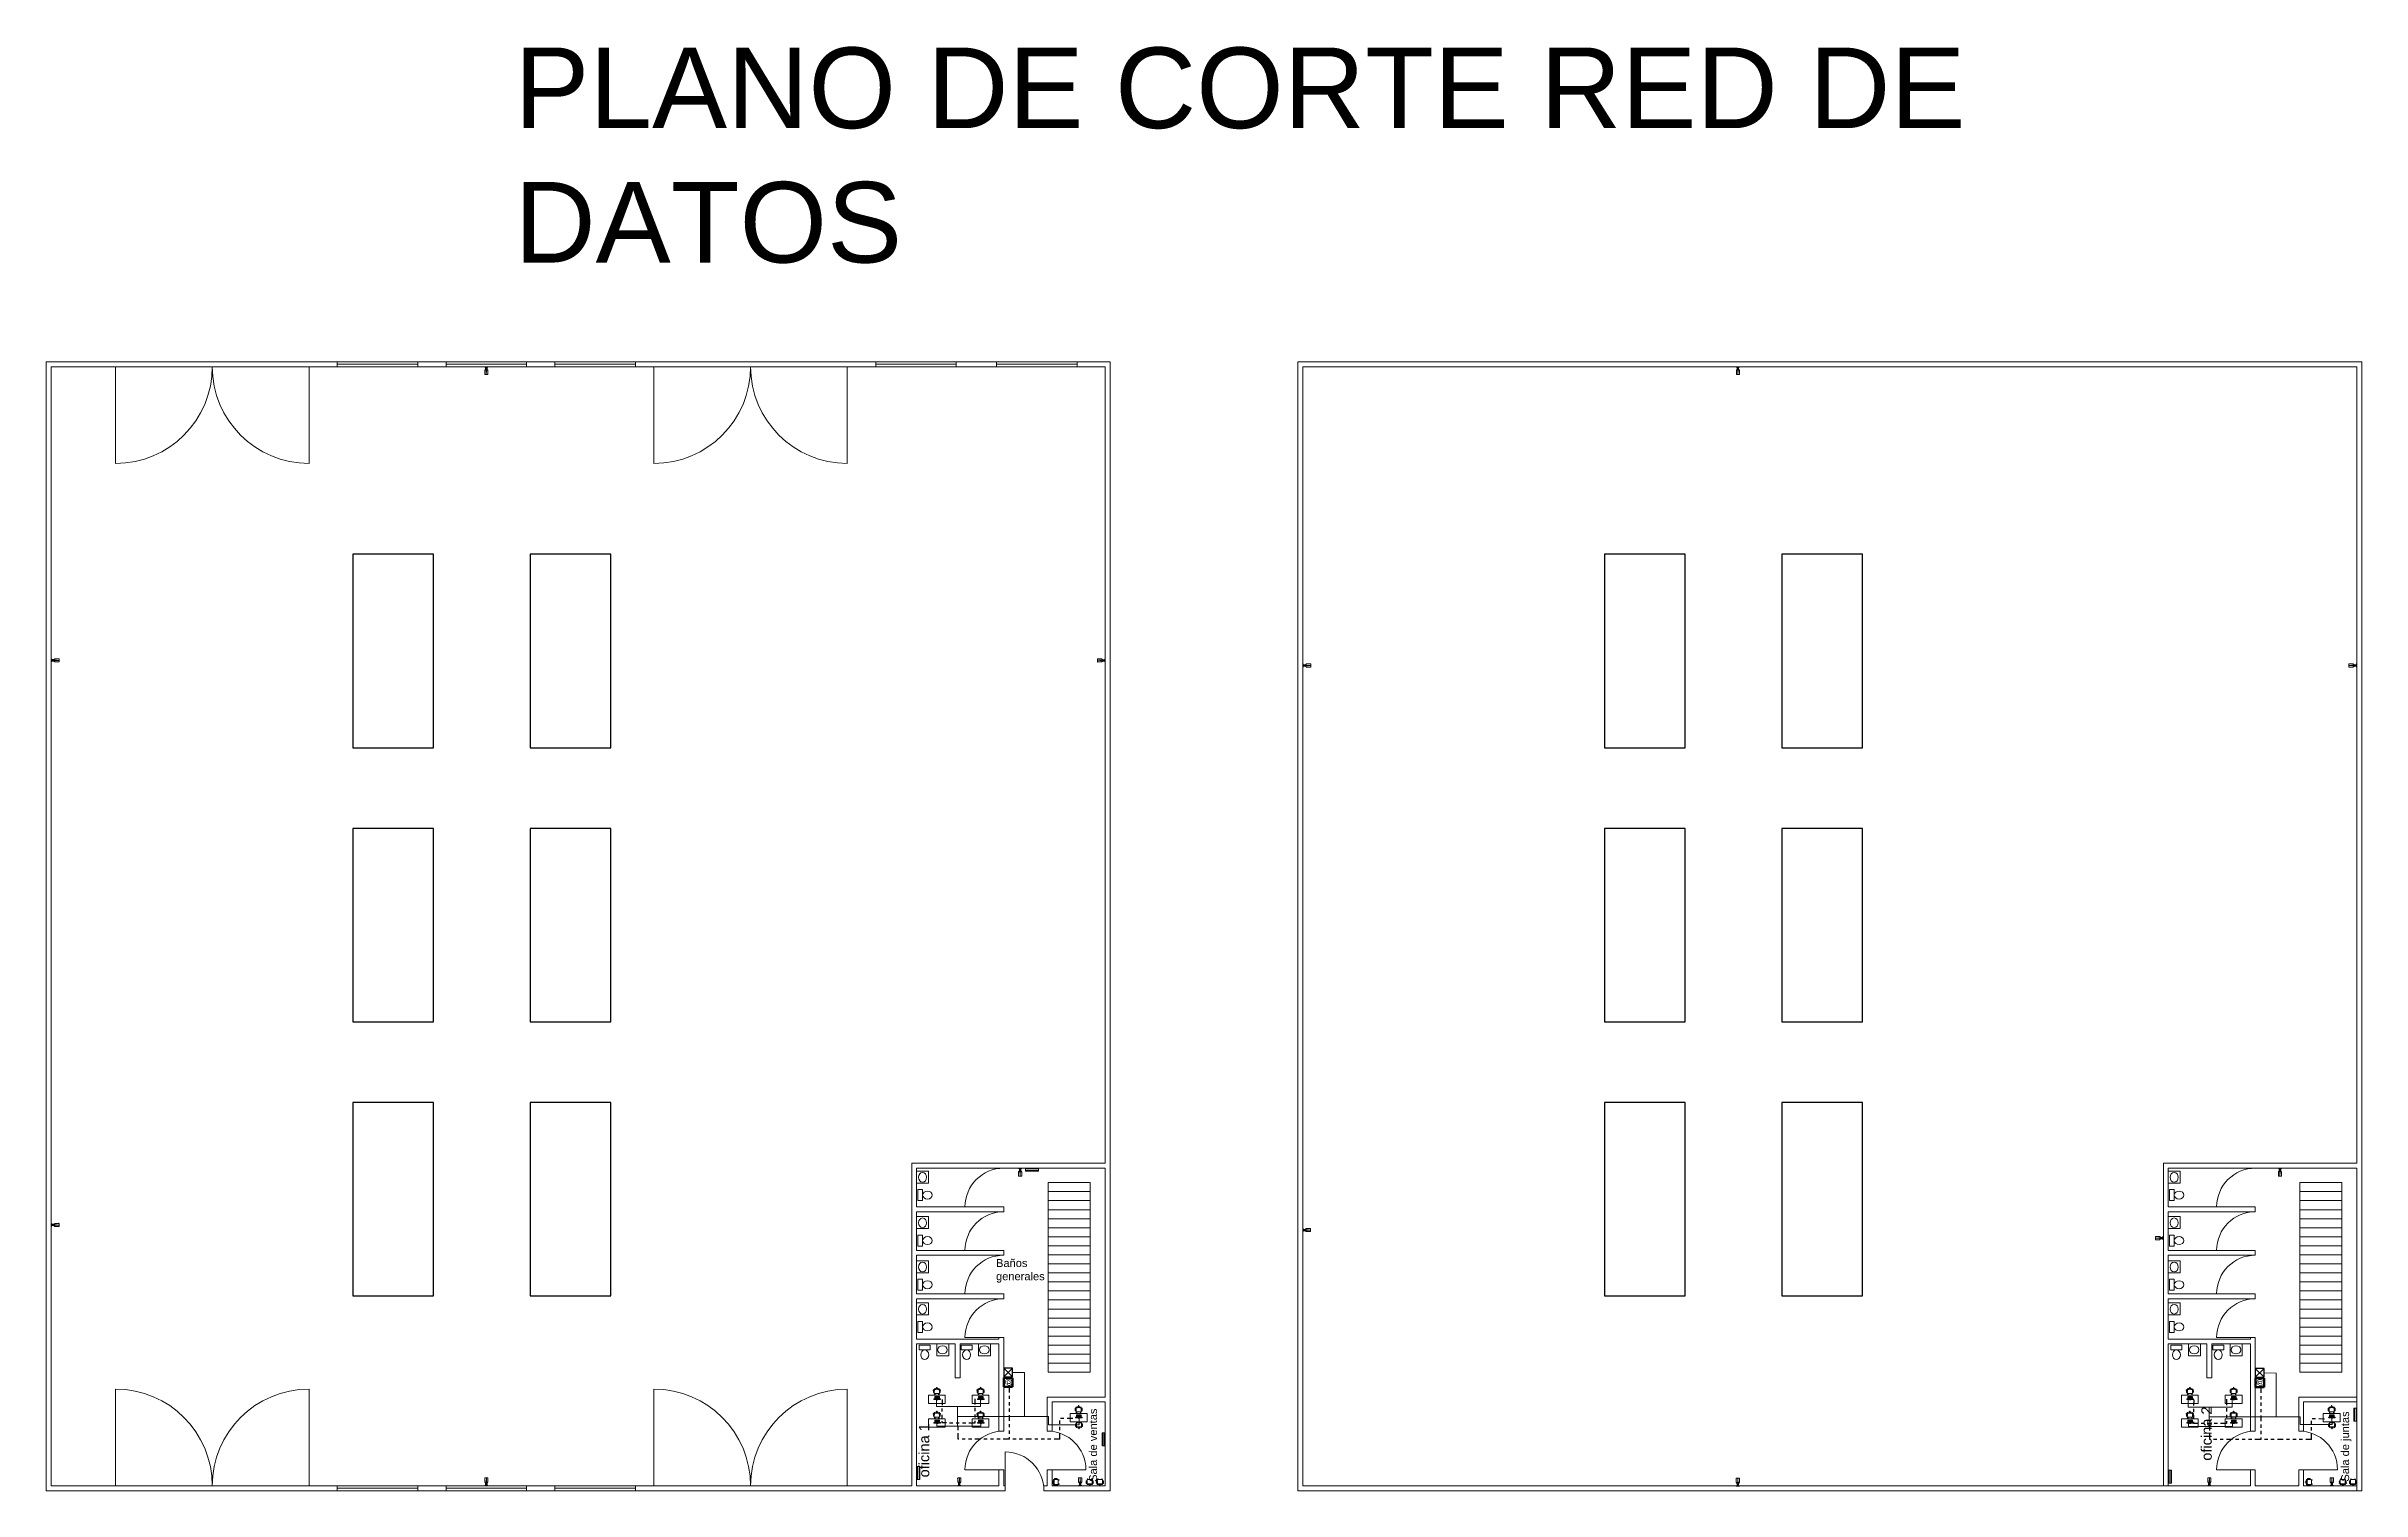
# Model space of a CAD drawing. Header units: millimetres. Extents: x -461 to 1315, y -154 to 152.
# Drawn here: x 1243 to 1314.9, y 25.4 to 70.2 of the extents above; entities that cross this region are included whole.
import ezdxf

# ---------------------------------------------------------------- set-up
doc = ezdxf.new("R2010")
doc.units = ezdxf.units.MM
for name, pattern in [('ACAD_ISO04W100', [30, 24, -3, 0, -3]), ('ACAD_ISO06W100', [36, 24, -3, 0, -3, 0, -3, 0, -3]), ('CENTER', [50.8, 31.75, -6.35, 6.35, -6.35]), ('DASHED', [0.75, 0.5, -0.25])]:
    doc.linetypes.add(name, pattern=pattern)
doc.layers.get('0').update_dxf_attribs({"lineweight": 13})
for name, color, linetype, lineweight in [('A-AREA', 7, 'Continuous', 5), ('A-DOOR', 251, 'Continuous', 13), ('A-FURN', 46, 'Continuous', 13), ('A-GLAZ', 2, 'Continuous', 15), ('A-WALL', 253, 'Continuous', 15), ('ACOMETIDA', 6, 'ACAD_ISO04W100', 15), ('C-SSWR', 3, 'Continuous', 13), ('E-AUXL', 72, 'Continuous', 13), ('E-CONT', 222, 'DASHED', 13), ('E-INST', 7, 'Continuous', 13), ('E-LITE', 40, 'Continuous', 13), ('Internet', 74, 'ACAD_ISO06W100', 13), ('S-STRS', 4, 'Continuous', 13)]:
    doc.layers.add(name, color=color, linetype=linetype, lineweight=lineweight)
doc.layers.add('C-TRAL', color=212, linetype='Continuous')
doc.styles.add('david', font='arialbi.ttf', dxfattribs={"height": 0.05})
doc.styles.get("Standard").update_dxf_attribs({"font": 'arial.ttf'})

msp = doc.modelspace()

# ---------------------------------------------------------------- texts
at = {"layer": 'A-AREA', "insert": (1257.564, 70.192, 0.024), "char_height": 2.5, "attachment_point": 1}
msp.add_mtext_dynamic_manual_height_columns('PLANO DE CORTE RED DE DATOS', width=46.63284, gutter_width=12.5, heights=[0], dxfattribs=at)
at = {"layer": 'A-WALL', "insert": (1272.508, 32.625, 0.072), "char_height": 0.24578, "attachment_point": 1}
msp.add_mtext_dynamic_manual_height_columns('Baños generales', width=2.32677, gutter_width=1.229, heights=[0], dxfattribs=at)
msp.add_mtext_dynamic_manual_height_columns('Baños generales', width=2.32677, gutter_width=1.229, heights=[0], dxfattribs=at)
at = {"layer": 'A-WALL', "attachment_point": 1, "rotation": 90}
for s, width, gutter_width, insert, char_height in [('oficina 2', 1.93173, 1.615, (1309.898, 26.373, 0.072), 0.3231), ('oficina 2', 1.93173, 1.615, (1309.898, 26.373, 0.072), 0.3231), ('oficina 1', 1.93173, 1.615, (1270.113, 25.855, 0.072), 0.3231), ('oficina 1', 1.93173, 1.615, (1270.113, 25.855, 0.072), 0.3231), ('Sala de ventas', 2.32677, 1.229, (1275.394, 25.718, 0.072), 0.24578), ('Sala de ventas', 2.32677, 1.229, (1275.394, 25.718, 0.072), 0.24578), ('Sala de juntas', 2.32677, 1.229, (1314.237, 25.725, 0.072), 0.24578), ('Sala de juntas', 2.32677, 1.229, (1314.237, 25.725, 0.072), 0.24578)]:
    msp.add_mtext_dynamic_manual_height_columns(s, width=width, gutter_width=gutter_width, heights=[0], dxfattribs=dict(at, insert=insert, char_height=char_height))

# ---------------------------------------------------------------- blocks, each defined once
blk = doc.blocks.new('*U117')
at = {"layer": 'E-LITE', "ltscale": 2}
for p, q in [((18607, 41656), (18607, 41674)), ((18608, 41656), (18608, 41674)), ((18612, 41673), (18625, 41668)), ((18655, 41451), (18613, 41451)), ((18621, 41700), (18664, 41686)), ((18622, 41669), (18622, 41663)), ((18644, 41681), (18653, 41684)), ((18668, 41407), (18670, 41456)), ((18679, 41663), (18680, 41692)), ((18721, 41339), (18726, 41347)), ((18723, 41347), (19115, 41347)), ((18744, 41323), (18762, 41347)), ((18904, 41906), (18904, 41868)), ((18933, 41906), (18933, 41868)), ((19094, 41323), (19076, 41347)), ((19117, 41339), (19111, 41347)), ((19158, 41663), (19157, 41691)), ((19169, 41407), (19167, 41456)), ((19217, 41700), (19173, 41686)), ((19225, 41451), (19183, 41451)), ((19194, 41681), (19184, 41684)), ((19226, 41673), (19212, 41668)), ((19215, 41669), (19215, 41663)), ((19230, 41656), (19230, 41674)), ((19231, 41656), (19231, 41674))]:
    blk.add_line(p, q, dxfattribs=at)
at = {"layer": 'E-LITE'}
for p, q in [((19260, 40835), (18629, 40835)), ((18629, 40835), (18629, 40805)), ((18644, 40790), (19245, 40790)), ((18762, 41053), (18780, 41053)), ((18805, 41053), (18805, 41038)), ((18805, 41013), (18805, 40997)), ((18805, 40992), (18805, 40977)), ((18805, 40971), (18805, 40955)), ((18805, 40934), (18805, 40918)), ((18825, 41053), (18825, 41038)), ((18825, 41033), (18825, 41017)), ((18825, 41013), (18825, 40997)), ((18825, 40992), (18825, 40977)), ((18825, 40971), (18825, 40955)), ((18825, 40934), (18825, 40918)), ((18845, 41053), (18845, 41038)), ((18845, 41013), (18845, 40997)), ((18845, 40992), (18845, 40977)), ((18845, 40971), (18845, 40955)), ((18845, 40934), (18845, 40918)), ((18873, 40781), (18873, 40790)), ((18876, 40934), (18876, 40918)), ((18887, 41054), (18905, 41054)), ((18896, 40934), (18896, 40918)), ((18905, 41054), (18905, 41038)), ((18905, 41054), (18905, 41038)), ((18905, 40992), (18905, 40977)), ((18905, 40971), (18905, 40955)), ((18917, 40934), (18917, 40918)), ((18925, 41054), (18925, 41038)), ((18925, 41035), (18925, 41019)), ((18925, 41013), (18925, 40997)), ((18925, 40992), (18925, 40977)), ((18925, 40971), (18925, 40955)), ((18937, 40934), (18937, 40918)), ((18945, 41054), (18945, 41038)), ((18945, 41035), (18945, 41019)), ((18945, 41013), (18945, 40997)), ((18945, 40992), (18945, 40977)), ((18945, 40971), (18945, 40955)), ((18965, 41035), (18965, 41019)), ((18965, 41013), (18965, 40997)), ((18965, 40992), (18965, 40977)), ((18965, 40971), (18965, 40955)), ((18967, 40934), (18967, 40918)), ((18968, 41054), (18985, 41054)), ((18985, 41038), (18968, 41038)), ((18985, 41035), (18985, 41019)), ((18985, 41013), (18985, 40997)), ((18985, 40992), (18985, 40977)), ((18985, 40971), (18985, 40955)), ((18987, 40934), (18987, 40918)), ((18988, 41054), (19006, 41054)), ((19006, 41038), (18988, 41038)), ((19006, 41035), (19006, 41019)), ((19006, 41013), (19006, 40997)), ((19006, 40992), (19006, 40977)), ((19006, 40971), (19006, 40955)), ((19007, 40934), (19007, 40918)), ((19008, 41054), (19026, 41054)), ((19026, 41038), (19008, 41038)), ((19015, 40782), (19015, 40790)), ((19026, 41035), (19026, 41019)), ((19026, 41013), (19026, 40997)), ((19026, 40992), (19026, 40977)), ((19026, 40971), (19026, 40955)), ((19028, 40934), (19028, 40918)), ((19046, 41035), (19046, 41019)), ((19046, 41013), (19046, 40997)), ((19046, 40992), (19046, 40977)), ((19046, 40971), (19046, 40955)), ((19058, 40934), (19058, 40918)), ((19066, 41054), (19066, 41038)), ((19066, 41035), (19066, 41019)), ((19066, 41013), (19066, 40997)), ((19066, 40992), (19066, 40977)), ((19066, 40971), (19066, 40955)), ((19078, 40934), (19078, 40918)), ((19087, 41054), (19087, 41038)), ((19087, 41035), (19087, 41019)), ((19087, 41013), (19087, 40997)), ((19087, 40992), (19087, 40977)), ((19087, 40971), (19087, 40955)), ((19098, 40934), (19098, 40918)), ((19107, 41054), (19107, 41038)), ((19107, 41035), (19107, 41019)), ((19107, 41013), (19107, 40997)), ((19107, 40992), (19107, 40977)), ((19107, 40971), (19107, 40955)), ((19118, 40934), (19118, 40918)), ((19127, 41013), (19127, 40997)), ((19127, 40992), (19127, 40977)), ((19127, 40971), (19127, 40955))]:
    blk.add_line(p, q, dxfattribs=at)
for points in [[(19719, 41205), (19719, 40405), (18119, 40405), (18119, 41205)], [(18629, 40835), (19260, 40835), (19260, 40845), (18629, 40845)], [(18722, 41053), (18722, 41038), (18740, 41038), (18740, 41053)], [(18722, 41035), (18722, 41019), (18740, 41019), (18740, 41035)], [(18722, 41013), (18722, 40997), (18740, 40997), (18740, 41013)], [(18722, 40992), (18722, 40977), (18740, 40977), (18740, 40992)], [(18742, 41035), (18742, 41019), (18760, 41019), (18760, 41035)], [(18742, 41013), (18742, 40997), (18760, 40997), (18760, 41013)], [(18742, 40992), (18742, 40977), (18760, 40977), (18760, 40992)], [(18762, 41035), (18762, 41019), (18780, 41019), (18780, 41035)], [(18762, 41013), (18762, 40997), (18780, 40997), (18780, 41013)], [(18762, 40992), (18762, 40977), (18780, 40977), (18780, 40992)], [(18787, 41053), (18787, 41038), (18805, 41038), (18805, 41053)], [(18787, 41013), (18787, 40997), (18805, 40997), (18805, 41013)], [(18787, 40992), (18787, 40977), (18805, 40977), (18805, 40992)], [(18787, 40971), (18787, 40955), (18805, 40955), (18805, 40971)], [(18787, 40934), (18787, 40918), (18805, 40918), (18805, 40934)], [(18807, 41053), (18807, 41038), (18825, 41038), (18825, 41053)], [(18807, 41033), (18807, 41017), (18825, 41017), (18825, 41033)], [(18807, 41013), (18807, 40997), (18825, 40997), (18825, 41013)], [(18807, 40992), (18807, 40977), (18825, 40977), (18825, 40992)], [(18807, 40971), (18807, 40955), (18825, 40955), (18825, 40971)], [(18807, 40934), (18807, 40918), (18825, 40918), (18825, 40934)], [(18828, 41053), (18828, 41038), (18845, 41038), (18845, 41053)], [(18828, 41013), (18828, 40997), (18845, 40997), (18845, 41013)], [(18828, 40992), (18828, 40977), (18845, 40977), (18845, 40992)], [(18828, 40971), (18828, 40955), (18845, 40955), (18845, 40971)], [(18828, 40934), (18828, 40918), (18845, 40918), (18845, 40934)], [(18905, 41035), (18905, 41019), (18855, 41019), (18855, 41035)], [(18855, 40998), (18855, 41013), (18892, 41013), (18892, 40998)], [(18855, 40977), (18855, 40993), (18881, 40993), (18881, 40977)], [(18884, 40955), (18855, 40955), (18855, 40971), (18884, 40971)], [(18858, 40934), (18858, 40918), (18876, 40918), (18876, 40934)], [(18879, 40934), (18879, 40918), (18896, 40918), (18896, 40934)], [(18887, 41054), (18887, 41038), (18905, 41038), (18905, 41054)], [(18887, 40992), (18887, 40977), (18905, 40977), (18905, 40992)], [(18887, 40971), (18887, 40955), (18905, 40955), (18905, 40971)], [(18899, 40934), (18899, 40918), (18917, 40918), (18917, 40934)], [(18900, 40790), (18988, 40790), (18988, 40763), (18900, 40763)], [(18907, 41054), (18907, 41038), (18925, 41038), (18925, 41054)], [(18907, 41035), (18907, 41019), (18925, 41019), (18925, 41035)], [(18907, 41013), (18907, 40997), (18925, 40997), (18925, 41013)], [(18907, 40992), (18907, 40977), (18925, 40977), (18925, 40992)], [(18907, 40971), (18907, 40955), (18925, 40955), (18925, 40971)], [(18919, 40934), (18919, 40918), (18937, 40918), (18937, 40934)], [(18927, 41054), (18927, 41038), (18945, 41038), (18945, 41054)], [(18927, 41035), (18927, 41019), (18945, 41019), (18945, 41035)], [(18927, 41013), (18927, 40997), (18945, 40997), (18945, 41013)], [(18927, 40992), (18927, 40977), (18945, 40977), (18945, 40992)], [(18927, 40971), (18927, 40955), (18945, 40955), (18945, 40971)], [(18948, 41035), (18948, 41019), (18965, 41019), (18965, 41035)], [(18948, 41013), (18948, 40997), (18965, 40997), (18965, 41013)], [(18948, 40992), (18948, 40977), (18965, 40977), (18965, 40992)], [(18948, 40971), (18948, 40955), (18965, 40955), (18965, 40971)], [(18949, 40934), (18949, 40918), (18967, 40918), (18967, 40934)], [(18968, 41035), (18968, 41019), (18985, 41019), (18985, 41035)], [(18968, 41013), (18968, 40997), (18985, 40997), (18985, 41013)], [(18968, 40992), (18968, 40977), (18985, 40977), (18985, 40992)], [(18968, 40971), (18968, 40955), (18985, 40955), (18985, 40971)], [(18970, 40934), (18970, 40918), (18987, 40918), (18987, 40934)], [(18988, 41035), (18988, 41019), (19006, 41019), (19006, 41035)], [(18988, 41013), (18988, 40997), (19006, 40997), (19006, 41013)], [(18988, 40992), (18988, 40977), (19006, 40977), (19006, 40992)], [(18988, 40971), (18988, 40955), (19006, 40955), (19006, 40971)], [(18990, 40934), (18990, 40918), (19007, 40918), (19007, 40934)], [(19008, 41035), (19008, 41019), (19026, 41019), (19026, 41035)], [(19008, 41013), (19008, 40997), (19026, 40997), (19026, 41013)], [(19008, 40992), (19008, 40977), (19026, 40977), (19026, 40992)], [(19008, 40971), (19008, 40955), (19026, 40955), (19026, 40971)], [(19010, 40934), (19010, 40918), (19028, 40918), (19028, 40934)], [(19028, 41035), (19028, 41019), (19046, 41019), (19046, 41035)], [(19028, 41013), (19028, 40997), (19046, 40997), (19046, 41013)], [(19028, 40992), (19028, 40977), (19046, 40977), (19046, 40992)], [(19028, 40971), (19028, 40955), (19046, 40955), (19046, 40971)], [(19040, 40934), (19040, 40918), (19058, 40918), (19058, 40934)], [(19049, 41054), (19049, 41038), (19066, 41038), (19066, 41054)], [(19049, 41035), (19049, 41019), (19066, 41019), (19066, 41035)], [(19049, 41013), (19049, 40997), (19066, 40997), (19066, 41013)], [(19049, 40992), (19049, 40977), (19066, 40977), (19066, 40992)], [(19049, 40971), (19049, 40955), (19066, 40955), (19066, 40971)], [(19060, 40934), (19060, 40918), (19078, 40918), (19078, 40934)], [(19069, 41054), (19069, 41038), (19087, 41038), (19087, 41054)], [(19069, 41035), (19069, 41019), (19087, 41019), (19087, 41035)], [(19069, 41013), (19069, 40997), (19087, 40997), (19087, 41013)], [(19069, 40992), (19069, 40977), (19087, 40977), (19087, 40992)], [(19069, 40971), (19069, 40955), (19087, 40955), (19087, 40971)], [(19080, 40934), (19080, 40918), (19098, 40918), (19098, 40934)], [(19089, 41054), (19089, 41038), (19107, 41038), (19107, 41054)], [(19089, 41035), (19089, 41019), (19107, 41019), (19107, 41035)], [(19089, 41013), (19089, 40997), (19107, 40997), (19107, 41013)], [(19089, 40992), (19089, 40977), (19107, 40977), (19107, 40992)], [(19089, 40971), (19089, 40955), (19107, 40955), (19107, 40971)], [(19101, 40934), (19101, 40918), (19118, 40918), (19118, 40934)], [(19109, 41013), (19109, 40997), (19127, 40997), (19127, 41013)], [(19109, 40992), (19109, 40977), (19127, 40977), (19127, 40992)], [(19109, 40971), (19109, 40955), (19127, 40955), (19127, 40971)], [(19130, 41013), (19130, 40997), (19147, 40997), (19147, 41013)], [(19130, 40992), (19130, 40977), (19147, 40977), (19147, 40992)], [(19130, 40971), (19130, 40955), (19147, 40955), (19147, 40971)], [(19130, 40934), (19130, 40918), (19147, 40918), (19147, 40934)]]:
    blk.add_lwpolyline(points, close=True, dxfattribs=at)
at = {"layer": 'E-LITE', "ltscale": 2}
for points in [[(18589, 41676), (18589, 41645), (18588, 41644), (18578, 41644), (18575, 41648), (18575, 41700), (18578, 41704), (18583, 41704)], [(18595, 41645), (18590, 41645), (18590, 41675)], [(18614, 41704), (18618, 41704), (18622, 41700), (18622, 41699)], [(18712, 41299), (18712, 41269), (18711, 41267), (18701, 41267), (18697, 41271), (18697, 41324), (18701, 41327), (18706, 41327)], [(18729, 41298), (18729, 41269), (18713, 41269), (18713, 41298)], [(18745, 41324), (18745, 41271), (18741, 41267), (18731, 41267), (18730, 41269), (18730, 41299)], [(18904, 41877), (18899, 41877), (18895, 41880), (18895, 41933), (18899, 41937), (18903, 41937)], [(18933, 41877), (18939, 41877), (18942, 41880), (18942, 41933), (18939, 41937), (18934, 41937)], [(19093, 41324), (19093, 41271), (19096, 41267), (19106, 41267), (19107, 41268), (19107, 41299)], [(19125, 41298), (19125, 41268), (19108, 41268), (19108, 41298)], [(19132, 41327), (19137, 41327), (19140, 41324), (19140, 41271), (19137, 41267), (19127, 41267), (19126, 41268), (19126, 41299)], [(19224, 41704), (19219, 41704), (19215, 41700), (19215, 41699)], [(19248, 41675), (19248, 41645), (19243, 41645)], [(19255, 41704), (19259, 41704), (19263, 41700), (19263, 41647), (19259, 41644), (19250, 41644), (19249, 41645), (19249, 41675)]]:
    blk.add_lwpolyline(points, dxfattribs=at)
at = {"layer": 'E-LITE'}
for points in [[(18667, 41668), (18609, 41656)], [(18629, 40805), (18629, 40835)], [(19245, 40790), (18644, 40790)], [(18780, 41038), (18780, 41053), (18742, 41053), (18742, 41038), (18780, 41038), (18762, 41038)], [(18855, 41038), (18855, 41054), (18884, 41054), (18884, 41038), (18855, 41038)], [(18945, 41842), (18941, 41868), (18897, 41868), (18893, 41842)], [(19028, 41054), (19046, 41054), (19046, 41038), (19046, 41054), (18948, 41054), (18948, 41038), (19046, 41038), (19028, 41038)], [(19127, 41054), (19109, 41054), (19109, 41038), (19127, 41038)], [(19109, 41054), (19147, 41054), (19147, 41038), (19109, 41038)], [(19127, 41035), (19109, 41035), (19109, 41019), (19127, 41019)], [(19109, 41035), (19147, 41035), (19147, 41019), (19109, 41019)], [(19171, 41668), (19229, 41656)], [(19260, 40835), (19260, 40805)]]:
    blk.add_lwpolyline(points, dxfattribs=at)
blk.add_lwpolyline([(19171, 41050, 0.4142136), (19156, 41065), (18736, 41065, 0.4142136), (18721, 41050), (18721, 40920, 0.4142136), (18736, 40905), (19156, 40905, 0.4142136), (19171, 40920)], format="xyb", close=True, dxfattribs=at)
blk.add_lwpolyline([(19245, 40790, 0.4142136), (19260, 40805), (19260, 40835)], format="xyb", dxfattribs=at)
for centre in [(18731, 40927), (18751, 40927), (18771, 40927)]:
    blk.add_circle(centre, 2.59, dxfattribs=at)
at = {"layer": 'E-LITE', "ltscale": 2}
for centre, radius, start, end in [((18598, 41692), 19.1, 40.52447, 283.45948), ((19430, 41541), 843, 173.3476, 184.90474), ((18610, 41471), 20.1, 185.03654, 276.00474), ((18613, 41637), 19.6, 101.38427, 176.06746), ((18606, 41654), 20, 72.20154, 98.70741), ((18627, 41719), 20, 225.27654, 251.78243), ((18651, 41650), 31.9, 103.75015, 164.57903), ((18709, 41457), 234, 97.11894, 103.75015), ((18657, 41473), 22.2, 265.04182, 0.93164), ((18675, 41793), 11.1, 111.0959, 214.61874), ((18677, 41787), 11.1, 111.0959, 181.3726), ((18918, 41944), 297, 212.04452, 226.75437), ((18669, 41656), 12.1, 357.63877, 99.61074), ((18725, 41404), 57, 177.57291, 267.81851), ((18919, 41041), 801, 71.98827, 107.99568), ((18919, 41041), 794, 71.98827, 107.99568), ((24194, 41493), 5515, 178.31383, 180.20718), ((18740, 41689), 59.8, 126.26397, 177.38921), ((18721, 41316), 19.1, 112.52447, 355.45949), ((18725, 41739), 15.3, 226.96029, 245.59581), ((18704, 41351), 20, 297.27654, 323.78241), ((18919, 41061), 693, 73.19676, 106.78717), ((18760, 41311), 20, 144.20154, 170.7074), ((18919, 41925), 19.1, 328.52447, 211.45948), ((18884, 41906), 20, 0.20154, 26.70741), ((18953, 41906), 20, 153.27654, 179.78243), ((19078, 41311), 20, 9.27654, 35.78241), ((19117, 41316), 19.1, 184.52446, 67.45949), ((19112, 41404), 57, 272.16543, 2.41103), ((19133, 41351), 20, 216.20154, 242.7074), ((19113, 41739), 15.3, 294.38816, 313.02366), ((18920, 41944), 297, 313.22957, 327.93944), ((19098, 41689), 59.8, 2.59474, 54.06118), ((19169, 41656), 12.1, 80.3732, 182.3452), ((13644, 41495), 5515, 359.77676, 1.67011), ((19129, 41457), 234, 76.23381, 82.86501), ((19181, 41473), 22.2, 179.05231, 274.94213), ((19160, 41787), 11.1, 358.6113, 68.88805), ((19162, 41793), 11.1, 325.36516, 68.88805), ((19186, 41650), 31.9, 15.40493, 76.23381), ((19211, 41719), 20, 288.20154, 314.70741), ((19239, 41692), 19.1, 256.52446, 139.45948), ((19227, 41471), 20.1, 263.97921, 354.94741), ((19232, 41654), 20, 81.27654, 107.78241), ((19225, 41637), 19.6, 3.91648, 78.59968), ((18408, 41541), 843, 355.07922, 6.63635)]:
    blk.add_arc(centre, radius, start, end, dxfattribs=at)
at = {"layer": 'E-LITE'}
blk.add_arc((18644, 40805), 15, 180, 270, dxfattribs=at)
blk.add_ellipse((18944, 40781), major_axis=(-70.7, -0.3), ratio=0.422033, start_param=6.2799588, end_param=9.4843481, dxfattribs=at)
blk = doc.blocks.new('*U118')
at = {"layer": 'E-LITE', "ltscale": 2}
for p, q in [((18607, 41656), (18607, 41674)), ((18608, 41656), (18608, 41674)), ((18612, 41673), (18625, 41668)), ((18655, 41451), (18613, 41451)), ((18621, 41700), (18664, 41686)), ((18622, 41669), (18622, 41663)), ((18644, 41681), (18653, 41684)), ((18668, 41407), (18670, 41456)), ((18679, 41663), (18680, 41692)), ((18721, 41339), (18726, 41347)), ((18723, 41347), (19115, 41347)), ((18744, 41323), (18762, 41347)), ((18904, 41906), (18904, 41868)), ((18933, 41906), (18933, 41868)), ((19094, 41323), (19076, 41347)), ((19117, 41339), (19111, 41347)), ((19158, 41663), (19157, 41691)), ((19169, 41407), (19167, 41456)), ((19217, 41700), (19173, 41686)), ((19225, 41451), (19183, 41451)), ((19194, 41681), (19184, 41684)), ((19226, 41673), (19212, 41668)), ((19215, 41669), (19215, 41663)), ((19230, 41656), (19230, 41674)), ((19231, 41656), (19231, 41674))]:
    blk.add_line(p, q, dxfattribs=at)
for points in [[(18589, 41676), (18589, 41645), (18588, 41644), (18578, 41644), (18575, 41648), (18575, 41700), (18578, 41704), (18583, 41704)], [(18595, 41645), (18590, 41645), (18590, 41675)], [(18614, 41704), (18618, 41704), (18622, 41700), (18622, 41699)], [(18712, 41299), (18712, 41269), (18711, 41267), (18701, 41267), (18697, 41271), (18697, 41324), (18701, 41327), (18706, 41327)], [(18729, 41298), (18729, 41269), (18713, 41269), (18713, 41298)], [(18745, 41324), (18745, 41271), (18741, 41267), (18731, 41267), (18730, 41269), (18730, 41299)], [(18904, 41877), (18899, 41877), (18895, 41880), (18895, 41933), (18899, 41937), (18903, 41937)], [(18933, 41877), (18939, 41877), (18942, 41880), (18942, 41933), (18939, 41937), (18934, 41937)], [(19093, 41324), (19093, 41271), (19096, 41267), (19106, 41267), (19107, 41268), (19107, 41299)], [(19125, 41298), (19125, 41268), (19108, 41268), (19108, 41298)], [(19132, 41327), (19137, 41327), (19140, 41324), (19140, 41271), (19137, 41267), (19127, 41267), (19126, 41268), (19126, 41299)], [(19224, 41704), (19219, 41704), (19215, 41700), (19215, 41699)], [(19248, 41675), (19248, 41645), (19243, 41645)], [(19255, 41704), (19259, 41704), (19263, 41700), (19263, 41647), (19259, 41644), (19250, 41644), (19249, 41645), (19249, 41675)]]:
    blk.add_lwpolyline(points, dxfattribs=at)
at = {"layer": 'E-LITE'}
for points in [[(18667, 41668), (18609, 41656)], [(18945, 41842), (18941, 41868), (18897, 41868), (18893, 41842)], [(19171, 41668), (19229, 41656)]]:
    blk.add_lwpolyline(points, dxfattribs=at)
at = {"layer": 'E-LITE', "ltscale": 2}
for centre, radius, start, end in [((18598, 41692), 19.1, 40.52447, 283.45948), ((19430, 41541), 843, 173.3476, 184.90474), ((18610, 41471), 20.1, 185.03654, 276.00474), ((18613, 41637), 19.6, 101.38427, 176.06746), ((18606, 41654), 20, 72.20154, 98.70741), ((18627, 41719), 20, 225.27654, 251.78243), ((18651, 41650), 31.9, 103.75015, 164.57903), ((18709, 41457), 234, 97.11894, 103.75015), ((18657, 41473), 22.2, 265.04182, 0.93164), ((18675, 41793), 11.1, 111.0959, 214.61874), ((18677, 41787), 11.1, 111.0959, 181.3726), ((18918, 41944), 297, 212.04452, 226.75437), ((18669, 41656), 12.1, 357.63877, 99.61074), ((18725, 41404), 57, 177.57291, 267.81851), ((18919, 41041), 801, 71.98827, 107.99568), ((18919, 41041), 794, 71.98827, 107.99568), ((24194, 41493), 5515, 178.31383, 180.20718), ((18740, 41689), 59.8, 126.26397, 177.38921), ((18721, 41316), 19.1, 112.52447, 355.45949), ((18725, 41739), 15.3, 226.96029, 245.59581), ((18704, 41351), 20, 297.27654, 323.78241), ((18919, 41061), 693, 73.19676, 106.78717), ((18760, 41311), 20, 144.20154, 170.7074), ((18919, 41925), 19.1, 328.52447, 211.45948), ((18884, 41906), 20, 0.20154, 26.70741), ((18953, 41906), 20, 153.27654, 179.78243), ((19078, 41311), 20, 9.27654, 35.78241), ((19117, 41316), 19.1, 184.52446, 67.45949), ((19112, 41404), 57, 272.16543, 2.41103), ((19133, 41351), 20, 216.20154, 242.7074), ((19113, 41739), 15.3, 294.38816, 313.02366), ((18920, 41944), 297, 313.22957, 327.93944), ((19098, 41689), 59.8, 2.59474, 54.06118), ((19169, 41656), 12.1, 80.3732, 182.3452), ((13644, 41495), 5515, 359.77676, 1.67011), ((19129, 41457), 234, 76.23381, 82.86501), ((19181, 41473), 22.2, 179.05231, 274.94213), ((19160, 41787), 11.1, 358.6113, 68.88805), ((19162, 41793), 11.1, 325.36516, 68.88805), ((19186, 41650), 31.9, 15.40493, 76.23381), ((19211, 41719), 20, 288.20154, 314.70741), ((19239, 41692), 19.1, 256.52446, 139.45948), ((19227, 41471), 20.1, 263.97921, 354.94741), ((19232, 41654), 20, 81.27654, 107.78241), ((19225, 41637), 19.6, 3.91648, 78.59968), ((18408, 41541), 843, 355.07922, 6.63635)]:
    blk.add_arc(centre, radius, start, end, dxfattribs=at)
blk = doc.blocks.new('*U127')
for p, q in [((1159, 1170), (1159, 1163)), ((1161, 1169), (1159, 1170)), ((1159, 1155), (1159, 1169)), ((1159, 1163), (1159, 1163)), ((1159, 1163), (1159, 1163)), ((1159, 1163), (1159, 1163)), ((1159, 1162), (1159, 1155)), ((1159, 1162), (1159, 1162)), ((1159, 1162), (1159, 1162)), ((1159, 1162), (1159, 1162)), ((1161, 1155), (1159, 1155)), ((1160, 1162), (1160, 1163)), ((1161, 1155), (1161, 1169)), ((1161, 1169), (1161, 1166)), ((1161, 1167), (1161, 1167)), ((1161, 1167), (1161, 1167)), ((1161, 1167), (1161, 1167)), ((1161, 1167), (1161, 1167)), ((1161, 1167), (1161, 1167)), ((1161, 1167), (1161, 1167)), ((1161, 1155), (1161, 1166)), ((1161, 1166), (1161, 1159)), ((1161, 1159), (1161, 1159)), ((1161, 1157), (1161, 1158)), ((1161, 1158), (1161, 1158)), ((1161, 1158), (1161, 1158)), ((1161, 1158), (1161, 1158)), ((1161, 1158), (1161, 1158)), ((1161, 1157), (1161, 1157)), ((1161, 1157), (1161, 1157)), ((1161, 1157), (1161, 1157)), ((1162, 1165), (1162, 1166)), ((1162, 1159), (1162, 1166)), ((1162, 1159), (1162, 1166)), ((1162, 1166), (1162, 1159)), ((1162, 1166), (1162, 1166)), ((1162, 1166), (1162, 1166)), ((1162, 1166), (1162, 1166)), ((1162, 1166), (1162, 1166)), ((1162, 1166), (1162, 1166)), ((1162, 1159), (1162, 1159)), ((1164, 1159), (1162, 1159)), ((1163, 1166), (1163, 1166)), ((1163, 1166), (1163, 1166)), ((1166, 1166), (1163, 1166)), ((1163, 1166), (1163, 1166)), ((1163, 1166), (1163, 1166)), ((1163, 1166), (1163, 1166)), ((1163, 1166), (1163, 1166)), ((1163, 1166), (1163, 1166)), ((1163, 1166), (1163, 1166)), ((1163, 1166), (1163, 1166)), ((1163, 1166), (1163, 1166)), ((1164, 1159), (1164, 1162)), ((1164, 1159), (1164, 1162)), ((1164, 1162), (1164, 1159)), ((1164, 1162), (1164, 1159)), ((1164, 1162), (1164, 1159)), ((1164, 1162), (1164, 1162)), ((1169, 1162), (1164, 1162)), ((1164, 1162), (1169, 1162)), ((1164, 1162), (1169, 1162)), ((1164, 1162), (1169, 1162)), ((1164, 1159), (1164, 1159)), ((1169, 1159), (1164, 1159)), ((1166, 1166), (1166, 1166)), ((1166, 1166), (1166, 1166)), ((1166, 1166), (1166, 1166)), ((1166, 1166), (1166, 1166)), ((1167, 1166), (1167, 1166)), ((1167, 1166), (1167, 1166)), ((1169, 1166), (1167, 1166)), ((1167, 1166), (1167, 1166)), ((1167, 1166), (1167, 1166)), ((1167, 1166), (1167, 1166)), ((1167, 1166), (1167, 1166)), ((1167, 1166), (1167, 1166)), ((1167, 1166), (1167, 1166)), ((1167, 1166), (1167, 1166)), ((1167, 1166), (1167, 1166)), ((1169, 1162), (1169, 1166)), ((1169, 1162), (1169, 1166)), ((1169, 1164), (1170, 1164)), ((1169, 1159), (1169, 1162)), ((1169, 1159), (1169, 1162)), ((1169, 1162), (1169, 1162)), ((1169, 1160), (1170, 1160)), ((1170, 1166), (1170, 1159)), ((1170, 1166), (1170, 1159)), ((1170, 1166), (1171, 1166)), ((1170, 1160), (1170, 1164)), ((1170, 1160), (1170, 1160)), ((1170, 1159), (1172, 1159)), ((1171, 1166), (1171, 1166)), ((1171, 1166), (1171, 1166)), ((1171, 1166), (1171, 1166)), ((1171, 1166), (1171, 1166)), ((1171, 1166), (1171, 1166)), ((1171, 1166), (1171, 1166)), ((1172, 1166), (1171, 1166)), ((1171, 1166), (1171, 1166)), ((1171, 1166), (1171, 1166)), ((1172, 1159), (1172, 1166)), ((1172, 1166), (1172, 1159)), ((1172, 1159), (1172, 1166)), ((1172, 1159), (1172, 1166)), ((1172, 1166), (1172, 1166)), ((1172, 1166), (1172, 1166)), ((1172, 1166), (1172, 1166)), ((1172, 1166), (1172, 1166)), ((1172, 1166), (1172, 1166)), ((1172, 1166), (1172, 1166)), ((1172, 1166), (1172, 1166)), ((1172, 1166), (1172, 1166)), ((1172, 1166), (1172, 1166)), ((1172, 1162), (1176, 1162)), ((1176, 1170), (1176, 1155)), ((1176, 1170), (1176, 1155)), ((1176, 1170), (1196, 1170)), ((1181, 1162), (1176, 1162)), ((1196, 1155), (1176, 1155)), ((1195, 1170), (1178, 1170)), ((1178, 1155), (1195, 1155)), ((1178, 1155), (1178, 1155)), ((1178, 1155), (1178, 1155)), ((1178, 1155), (1178, 1155)), ((1181, 1163), (1183, 1163)), ((1181, 1162), (1181, 1163)), ((1183, 1162), (1181, 1162)), ((1183, 1163), (1185, 1163)), ((1185, 1163), (1183, 1163)), ((1184, 1163), (1183, 1163)), ((1184, 1163), (1183, 1163)), ((1183, 1163), (1183, 1162)), ((1183, 1162), (1184, 1162)), ((1183, 1162), (1184, 1162)), ((1183, 1162), (1185, 1162)), ((1185, 1162), (1183, 1162)), ((1185, 1162), (1183, 1162)), ((1197, 1162), (1185, 1162)), ((1195, 1170), (1195, 1170)), ((1195, 1170), (1195, 1170)), ((1195, 1170), (1195, 1170)), ((1195, 1155), (1195, 1155)), ((1195, 1155), (1195, 1155)), ((1195, 1155), (1195, 1155)), ((1196, 1170), (1196, 1170)), ((1196, 1170), (1196, 1170)), ((1196, 1170), (1196, 1170)), ((1196, 1170), (1196, 1170)), ((1196, 1155), (1196, 1155)), ((1196, 1155), (1196, 1155)), ((1196, 1155), (1196, 1155)), ((1196, 1155), (1196, 1155))]:
    blk.add_line(p, q)
for points in [[(1161, 1167), (1161, 1167), (1161, 1167), (1161, 1167), (1161, 1167)], [(1161, 1166), (1161, 1166), (1161, 1166), (1161, 1166), (1161, 1166), (1161, 1166), (1161, 1166), (1161, 1166), (1161, 1166), (1161, 1166), (1161, 1166), (1161, 1166), (1161, 1167)], [(1161, 1158), (1161, 1158), (1161, 1158), (1161, 1158), (1161, 1158), (1161, 1158), (1161, 1158), (1161, 1159), (1161, 1159), (1161, 1159), (1161, 1159), (1161, 1159), (1161, 1159), (1161, 1159), (1161, 1159)], [(1163, 1166), (1162, 1166), (1162, 1166), (1162, 1166), (1162, 1166)], [(1167, 1166), (1166, 1166), (1166, 1166), (1166, 1166), (1166, 1166)], [(1171, 1166), (1171, 1166), (1171, 1166), (1171, 1166)], [(1197, 1162), (1197, 1164), (1197, 1166), (1197, 1168), (1197, 1168), (1197, 1169), (1196, 1170), (1196, 1170)], [(1196, 1155), (1196, 1155), (1197, 1156), (1197, 1156), (1197, 1157), (1197, 1158), (1197, 1161), (1197, 1162)]]:
    blk.add_lwpolyline(points)
blk.add_circle((1182, 1162), 0.806)
for centre, radius, start, end in [((1159, 1169), 0.0683, 87, 180), ((1159, 1162), 0.751, 270, 90), ((1159, 1162), 0.68, 88.5039, 89.9886), ((1159, 1162), 0.614, 270, 90), ((1159, 1162), 0.68, 270.0079, 271.4905), ((1159, 1155), 0.0683, 180, 273), ((1161, 1169), 0.137, 0.2612, 86.991), ((1161, 1167), 0.0676, 357.1644, 0.3609), ((1161, 1166), 0.0683, 1.4591, 42.968), ((1161, 1166), 0.041, 3.3342, 86.5845), ((1162, 1159), 1.76, 176.175, 176.4349), ((1161, 1159), 0.0683, 317.032, 358.5409), ((1161, 1159), 0.041, 273.4156, 356.6656), ((1226, 1158), 65.7, 179.5574, 179.8737), ((1306, 1158), 145, 179.8511, 179.977), ((1245, 1158), 84.5, 179.9657, 180.1122), ((1161, 1157), 0.0676, 359.6391, 2.833), ((1161, 1155), 0.137, 273.009, 359.7389), ((1162, 1165), 0.553, 78.3921, 78.6145), ((1162, 1166), 0.041, 90, 180), ((1162, 1159), 0.041, 180, 270), ((1164, 1162), 0.137, 89.9999, 180), ((1164, 1159), 0.0683, 135, 180), ((1164, 1159), 0.041, 180.0174, 269.9522), ((1164, 1159), 0.041, 269.9526, 0.0169), ((1169, 1166), 0.273, 359.9951, 90.0003), ((1169, 1162), 0.041, 0, 90.0003), ((1169, 1162), 0.041, 270.0002, 0.0001), ((1169, 1159), 0.273, 269.9999, 359.9956), ((1170, 1166), 0.137, 90, 180), ((1170, 1165), 0.41, 270, 359.9984), ((1170, 1160), 0.41, 0.0016, 90), ((1170, 1159), 0.137, 180, 270), ((1171, 1169), 3.59, 259.5539, 260.2963), ((1171, 1169), 3.43, 260.2404, 266.1922), ((1171, 1169), 3.32, 266.2833, 269.9935), ((1171, 1169), 3.76, 279.7365, 280.4294), ((1172, 1166), 0.041, 0, 90), ((1172, 1166), 0.041, 92.1629, 179.9884), ((1172, 1159), 0.041, 180.0139, 267.8293), ((1172, 1159), 0.041, 270, 0), ((1176, 1166), 3.1, 90, 165.7838), ((1176, 1159), 3.1, 194.2162, 270), ((1176, 1155), 0.161, 249.9561, 251.2777), ((1176, 1155), 0.0682, 180.0392, 270.0393), ((1176, 1155), 0.0681, 180.0047, 228.0476), ((1178, 1179), 24, 269.1339, 269.9504), ((1181, 1163), 0.0546, 94.2932, 233.7068), ((1181, 1162), 0.0546, 102.2932, 241.7068), ((1182, 1162), 0.853, 151.4414, 152.5586), ((1182, 1162), 0.853, 159.4414, 160.5586), ((1182, 1162), 0.853, 167.4414, 168.5586), ((1181, 1163), 0.0546, 78.2932, 217.7068), ((1181, 1163), 0.0546, 86.2932, 225.7068), ((1181, 1162), 0.0546, 134.2932, 273.7068), ((1181, 1162), 0.0546, 142.2932, 281.7068), ((1181, 1162), 0.0546, 118.2932, 257.7068), ((1181, 1162), 0.0546, 126.2932, 265.7068), ((1181, 1162), 0.0546, 110.2932, 249.7068), ((1182, 1162), 0.853, 175.4414, 176.5586), ((1182, 1162), 0.853, 183.4414, 184.5586), ((1182, 1162), 0.853, 191.4414, 192.5586), ((1182, 1162), 0.853, 199.4414, 200.5586), ((1182, 1162), 0.853, 207.4414, 208.5586), ((1182, 1162), 0.853, 95.4414, 96.5586), ((1182, 1162), 0.853, 103.4414, 104.5586), ((1182, 1162), 0.853, 111.4414, 112.5586), ((1182, 1162), 0.853, 119.4414, 120.5586), ((1182, 1162), 0.853, 127.4414, 128.5586), ((1182, 1162), 0.853, 135.4414, 136.5586), ((1182, 1162), 0.853, 143.4414, 144.5586), ((1182, 1162), 0.853, 71.4414, 72.5586), ((1182, 1162), 0.853, 79.4414, 80.5586), ((1182, 1162), 0.853, 87.4414, 88.5586), ((1183, 1163), 0.0546, 358.2932, 137.7068), ((1182, 1163), 0.0546, 6.2932, 145.7068), ((1182, 1163), 0.0546, 14.2932, 153.7068), ((1182, 1163), 0.0546, 22.2932, 161.7068), ((1182, 1163), 0.0546, 30.2932, 169.7068), ((1182, 1163), 0.0546, 38.2932, 177.7068), ((1182, 1163), 0.0546, 46.2932, 185.7068), ((1182, 1163), 0.0546, 54.2932, 193.7068), ((1182, 1163), 0.0546, 62.2932, 201.7068), ((1182, 1163), 0.0546, 70.2932, 209.7068), ((1182, 1162), 0.0546, 206.2932, 345.7068), ((1182, 1162), 0.0546, 214.2932, 353.7068), ((1183, 1162), 0.0546, 222.2932, 1.7068), ((1182, 1162), 0.0546, 150.2932, 289.7068), ((1182, 1162), 0.0546, 158.2932, 297.7068), ((1182, 1162), 0.0546, 166.2932, 305.7068), ((1182, 1162), 0.0546, 198.2932, 337.7068), ((1182, 1162), 0.0546, 174.2932, 313.7068), ((1182, 1162), 0.0546, 182.2932, 321.7068), ((1182, 1162), 0.0546, 190.2932, 329.7068), ((1182, 1162), 0.853, 215.4414, 216.5586), ((1182, 1162), 0.853, 223.4414, 224.5586), ((1182, 1162), 0.853, 231.4414, 232.5586), ((1182, 1162), 0.853, 239.4414, 240.5586), ((1182, 1162), 0.853, 247.4414, 248.5586), ((1182, 1162), 0.853, 255.4414, 256.5586), ((1182, 1162), 0.853, 263.4414, 264.5586), ((1182, 1162), 0.853, 271.4414, 272.5586), ((1182, 1162), 0.853, 279.4414, 280.5586), ((1182, 1162), 0.853, 287.4414, 288.5586), ((1182, 1162), 0.853, 7.4414, 8.5586), ((1182, 1162), 0.853, 15.4414, 16.5586), ((1182, 1162), 0.853, 23.4414, 24.5586), ((1182, 1162), 0.853, 31.4414, 32.5586), ((1182, 1162), 0.853, 39.4414, 40.5586), ((1182, 1162), 0.853, 47.4414, 48.5586), ((1182, 1162), 0.853, 55.4414, 56.5586), ((1182, 1162), 0.853, 63.4414, 64.5586), ((1183, 1163), 0.0546, 302.2932, 81.7068), ((1183, 1163), 0.0546, 310.2932, 89.7068), ((1183, 1163), 0.0546, 318.2932, 97.7068), ((1183, 1163), 0.0546, 326.2932, 105.7068), ((1183, 1163), 0.0546, 334.2932, 113.7068), ((1183, 1163), 0.0546, 342.2932, 121.7068), ((1183, 1163), 0.0546, 350.2932, 129.7068), ((1183, 1162), 0.0546, 230.2932, 9.7068), ((1183, 1162), 0.0546, 238.2932, 17.7068), ((1183, 1162), 0.0546, 246.2932, 25.7068), ((1182, 1162), 0.853, 295.4414, 296.5586), ((1182, 1162), 0.853, 303.4414, 304.5586), ((1182, 1162), 0.853, 311.4414, 312.5586), ((1182, 1162), 0.853, 319.4414, 320.5586), ((1182, 1162), 0.853, 327.4414, 328.5586), ((1182, 1162), 0.853, 335.4414, 336.5586), ((1182, 1162), 0.853, 343.4414, 344.5586), ((1182, 1162), 0.853, 351.4414, 352.5586), ((1182, 1162), 0.853, 359.4414, 0.5586), ((1183, 1162), 0.0546, 254.2932, 33.7068), ((1183, 1162), 0.0546, 262.2932, 41.7068), ((1183, 1162), 0.0546, 270.2932, 49.7068), ((1183, 1162), 0.0546, 278.2932, 57.7068), ((1183, 1162), 0.0546, 286.2932, 65.7068), ((1183, 1162), 0.0546, 294.2932, 73.7068), ((1184, 1162), 0.41, 270, 90), ((1195, 1147), 23.2, 88.6387, 90.0077), ((1195, 1177), 22.1, 269.9562, 271.3963), ((1196, 1169), 0.989, 77.3137, 78.0753), ((1196, 1169), 0.956, 72.8716, 77.331), ((1196, 1169), 0.478, 78.119, 79.1187), ((1196, 1156), 0.997, 281.918, 282.696), ((1196, 1156), 0.974, 282.6929, 284.3956), ((1196, 1155), 0.478, 280.8929, 281.8814)]:
    blk.add_arc(centre, radius, start, end)
for points, knots in [([(1159, 1163), (1160, 1163), (1160, 1163), (1160, 1163), (1160, 1163)], [0, 0, 0, 0, 0.499226, 1, 1, 1, 1]), ([(1159, 1163), (1159, 1163), (1159, 1163), (1159, 1163), (1159, 1163), (1159, 1163), (1159, 1163), (1159, 1163), (1159, 1163), (1159, 1163)], [0, 0, 0, 0, 0.35643, 0.535493, 0.69769, 0.830118, 0.925702, 0.980783, 1, 1, 1, 1]), ([(1159, 1163), (1159, 1163), (1159, 1163), (1159, 1163), (1159, 1163), (1159, 1163), (1159, 1163), (1159, 1163), (1159, 1163), (1159, 1163)], [0, 0, 0, 0, 0.019071, 0.071637, 0.161856, 0.287608, 0.444159, 0.622044, 1, 1, 1, 1]), ([(1159, 1163), (1160, 1163), (1160, 1163), (1160, 1163), (1160, 1163)], [0, 0, 0, 0, 0.500625, 1, 1, 1, 1]), ([(1159, 1163), (1159, 1163), (1159, 1163), (1159, 1163), (1159, 1163), (1159, 1163), (1159, 1163), (1159, 1163), (1159, 1163), (1159, 1163)], [0, 0, 0, 0, 0.408529, 0.574776, 0.709499, 0.821333, 0.913324, 0.975308, 1, 1, 1, 1]), ([(1160, 1162), (1160, 1162), (1160, 1162), (1160, 1162), (1160, 1162), (1160, 1162), (1159, 1162)], [0, 0, 0, 0, 0.250077, 0.50015, 0.750157, 1, 1, 1, 1]), ([(1159, 1162), (1159, 1162), (1159, 1162), (1159, 1162), (1159, 1162), (1159, 1162), (1159, 1162), (1159, 1162), (1159, 1162), (1159, 1162)], [0, 0, 0, 0, 0.019377, 0.072954, 0.164671, 0.291884, 0.449279, 0.626904, 1, 1, 1, 1]), ([(1159, 1162), (1159, 1162), (1159, 1162), (1159, 1162), (1159, 1162), (1159, 1162), (1159, 1162), (1159, 1162), (1159, 1162), (1159, 1162)], [0, 0, 0, 0, 0.019217, 0.074298, 0.169882, 0.30231, 0.464507, 0.64357, 1, 1, 1, 1]), ([(1160, 1162), (1160, 1162), (1160, 1162), (1160, 1162), (1159, 1162)], [0, 0, 0, 0, 0.499419, 1, 1, 1, 1]), ([(1159, 1162), (1159, 1162), (1159, 1162), (1159, 1162), (1159, 1162), (1159, 1162), (1159, 1162), (1159, 1162), (1159, 1162), (1159, 1162)], [0, 0, 0, 0, 0.377956, 0.555841, 0.712392, 0.838144, 0.928363, 0.980929, 1, 1, 1, 1]), ([(1160, 1163), (1160, 1163), (1160, 1163), (1160, 1162), (1160, 1162), (1160, 1162), (1160, 1162)], [0, 0, 0, 0, 0.250162, 0.500007, 0.749854, 1, 1, 1, 1]), ([(1160, 1163), (1160, 1163), (1160, 1163), (1160, 1162), (1160, 1162), (1160, 1162), (1160, 1162)], [0, 0, 0, 0, 0.252181, 0.500022, 0.747876, 1, 1, 1, 1]), ([(1160, 1163), (1160, 1163), (1160, 1163), (1160, 1163), (1160, 1163)], [0, 0, 0, 0, 0.675258, 1, 1, 1, 1]), ([(1160, 1163), (1160, 1163), (1160, 1163), (1160, 1163), (1160, 1163)], [0, 0, 0, 0, 0.74457, 1, 1, 1, 1]), ([(1160, 1162), (1160, 1162), (1160, 1162), (1160, 1162), (1160, 1162)], [0, 0, 0, 0, 0.643731, 1, 1, 1, 1]), ([(1160, 1162), (1160, 1162), (1160, 1162), (1160, 1162), (1160, 1162)], [0, 0, 0, 0, 0.753197, 1, 1, 1, 1]), ([(1161, 1166), (1161, 1166), (1161, 1166), (1161, 1166), (1161, 1166), (1161, 1166), (1161, 1166), (1161, 1166), (1161, 1167), (1161, 1167), (1161, 1167), (1161, 1168), (1161, 1168), (1161, 1169), (1161, 1169), (1161, 1169)], [0, 0, 0, 0, 0.031047, 0.058469, 0.083921, 0.108718, 0.159185, 0.212975, 0.27011, 0.330095, 0.456287, 0.587981, 0.723285, 0.860877, 1, 1, 1, 1]), ([(1161, 1167), (1161, 1167), (1161, 1167), (1161, 1166), (1161, 1166), (1161, 1166), (1161, 1166), (1161, 1166), (1161, 1166), (1161, 1166), (1161, 1166), (1161, 1166), (1161, 1166), (1161, 1166), (1161, 1166)], [0, 0, 0, 0, 0.195644, 0.383042, 0.555658, 0.706858, 0.772491, 0.830705, 0.880953, 0.922708, 0.955634, 0.979694, 0.994666, 1, 1, 1, 1]), ([(1161, 1167), (1161, 1167), (1161, 1167), (1161, 1167), (1161, 1167), (1161, 1167), (1161, 1167), (1161, 1167), (1161, 1167), (1161, 1167), (1161, 1167), (1161, 1167), (1161, 1167), (1161, 1167), (1161, 1167), (1161, 1167), (1161, 1167), (1161, 1167)], [0, 0, 0, 0, 0.001083, 0.004677, 0.010748, 0.019252, 0.030141, 0.043367, 0.076642, 0.118695, 0.16913, 0.227539, 0.293447, 0.445094, 0.617931, 0.805158, 1, 1, 1, 1]), ([(1161, 1166), (1161, 1166), (1161, 1166), (1161, 1166), (1161, 1166), (1161, 1166), (1161, 1167), (1161, 1167)], [0, 0, 0, 0, 0.050246, 0.1273, 0.355274, 0.657213, 1, 1, 1, 1]), ([(1161, 1167), (1161, 1167), (1161, 1167), (1161, 1167), (1161, 1167), (1161, 1167)], [0, 0, 0, 0, 0.648972, 0.876968, 1, 1, 1, 1]), ([(1161, 1167), (1161, 1167), (1161, 1167), (1161, 1167), (1161, 1167)], [0, 0, 0, 0, 0.510054, 1, 1, 1, 1]), ([(1161, 1166), (1161, 1166), (1161, 1166), (1161, 1166), (1161, 1166), (1161, 1166)], [0, 0, 0, 0, 0.234882, 0.561752, 1, 1, 1, 1]), ([(1161, 1159), (1161, 1159), (1161, 1159), (1161, 1159), (1161, 1159), (1161, 1159), (1161, 1159), (1161, 1158), (1161, 1158), (1161, 1158), (1161, 1158), (1161, 1157), (1161, 1156), (1161, 1156), (1161, 1156), (1161, 1155)], [0, 0, 0, 0, 0.031043, 0.058459, 0.083906, 0.108701, 0.159168, 0.212963, 0.270104, 0.330093, 0.456292, 0.587989, 0.723294, 0.860882, 1, 1, 1, 1]), ([(1161, 1159), (1161, 1159), (1161, 1159), (1161, 1159), (1161, 1159)], [0, 0, 0, 0, 0.283854, 1, 1, 1, 1]), ([(1161, 1159), (1161, 1159), (1161, 1159), (1161, 1159), (1161, 1159)], [0, 0, 0, 0, 0.381849, 1, 1, 1, 1]), ([(1161, 1159), (1161, 1159), (1161, 1159), (1161, 1159), (1161, 1159)], [0, 0, 0, 0, 0.195328, 1, 1, 1, 1]), ([(1161, 1159), (1161, 1159), (1161, 1158), (1161, 1158), (1161, 1158)], [0, 0, 0, 0, 0.22824, 1, 1, 1, 1]), ([(1161, 1157), (1161, 1157), (1161, 1157), (1161, 1158), (1161, 1158), (1161, 1158), (1161, 1159), (1161, 1159), (1161, 1159), (1161, 1159), (1161, 1159)], [0, 0, 0, 0, 0.063952, 0.177823, 0.499091, 0.669538, 0.820554, 0.935146, 0.974189, 1, 1, 1, 1]), ([(1161, 1159), (1161, 1159), (1161, 1159), (1161, 1159), (1161, 1159)], [0, 0, 0, 0, 0.747546, 1, 1, 1, 1]), ([(1161, 1157), (1161, 1157), (1161, 1157), (1161, 1157), (1161, 1157), (1161, 1157)], [0, 0, 0, 0, 0.712683, 0.907562, 1, 1, 1, 1]), ([(1161, 1157), (1161, 1157), (1161, 1157), (1161, 1157), (1161, 1157)], [0, 0, 0, 0, 0.623351, 1, 1, 1, 1]), ([(1161, 1157), (1161, 1157), (1161, 1157), (1161, 1157), (1161, 1157)], [0, 0, 0, 0, 0.217591, 1, 1, 1, 1]), ([(1163, 1166), (1163, 1166), (1162, 1166), (1162, 1166), (1162, 1166), (1162, 1166), (1162, 1166)], [0, 0, 0, 0, 0.356849, 0.666708, 0.89065, 1, 1, 1, 1]), ([(1162, 1166), (1162, 1166), (1162, 1166), (1162, 1166), (1162, 1166)], [0, 0, 0, 0, 0.369358, 1, 1, 1, 1]), ([(1163, 1166), (1163, 1166), (1163, 1166), (1163, 1166), (1163, 1166), (1163, 1166), (1163, 1166), (1163, 1166), (1163, 1166)], [0, 0, 0, 0, 0.181707, 0.357092, 0.520994, 0.66706, 0.89078, 1, 1, 1, 1]), ([(1163, 1166), (1163, 1166), (1163, 1166), (1163, 1166), (1163, 1166)], [0, 0, 0, 0, 0.399191, 1, 1, 1, 1]), ([(1164, 1162), (1164, 1162), (1164, 1162), (1164, 1162), (1164, 1162), (1164, 1162), (1164, 1162)], [0, 0, 0, 0, 0.250016, 0.500028, 0.750035, 1, 1, 1, 1]), ([(1164, 1162), (1164, 1162), (1164, 1162), (1164, 1162), (1164, 1162), (1164, 1162), (1164, 1162), (1164, 1162), (1164, 1162), (1164, 1162)], [0, 0, 0, 0, 0.381694, 0.554211, 0.705338, 0.829431, 0.921948, 0.979181, 1, 1, 1, 1]), ([(1164, 1162), (1164, 1162), (1164, 1162), (1164, 1162), (1164, 1162), (1164, 1162), (1164, 1162), (1164, 1162), (1164, 1162), (1164, 1162), (1164, 1162), (1164, 1162), (1164, 1162)], [0, 0, 0, 0, 0.333634, 0.493974, 0.64506, 0.781451, 0.84162, 0.894676, 0.938748, 0.971951, 0.992756, 1, 1, 1, 1]), ([(1167, 1166), (1166, 1166), (1166, 1166), (1166, 1166), (1166, 1166), (1166, 1166), (1166, 1166)], [0, 0, 0, 0, 0.362731, 0.675684, 0.898012, 1, 1, 1, 1]), ([(1166, 1166), (1166, 1166), (1166, 1166), (1166, 1166), (1166, 1166)], [0, 0, 0, 0, 0.3695, 1, 1, 1, 1]), ([(1167, 1166), (1167, 1166), (1167, 1166), (1167, 1166), (1167, 1166), (1167, 1166), (1167, 1166), (1167, 1166), (1167, 1166)], [0, 0, 0, 0, 0.180756, 0.355289, 0.518546, 0.66425, 0.888408, 1, 1, 1, 1]), ([(1167, 1166), (1167, 1166), (1167, 1166), (1167, 1166), (1167, 1166)], [0, 0, 0, 0, 0.399911, 1, 1, 1, 1]), ([(1169, 1162), (1169, 1162), (1169, 1162), (1169, 1162), (1169, 1162), (1169, 1162), (1169, 1162), (1169, 1162), (1169, 1162), (1169, 1162), (1169, 1162), (1169, 1162), (1169, 1162), (1169, 1162), (1169, 1162), (1169, 1162), (1169, 1162), (1169, 1162)], [0, 0, 0, 0, 0.001211, 0.004824, 0.010829, 0.019214, 0.029964, 0.043058, 0.076115, 0.118071, 0.168524, 0.226977, 0.292884, 0.444426, 0.617298, 0.804923, 1, 1, 1, 1]), ([(1169, 1162), (1169, 1162), (1169, 1162), (1169, 1162), (1169, 1162), (1169, 1162), (1169, 1162), (1169, 1162), (1169, 1162), (1169, 1162), (1169, 1162), (1169, 1162), (1169, 1162), (1169, 1162), (1169, 1162), (1169, 1162), (1169, 1162), (1169, 1162)], [0, 0, 0, 0, 0.195031, 0.382715, 0.555562, 0.707111, 0.773007, 0.831468, 0.88192, 0.923867, 0.956937, 0.970029, 0.980777, 0.989163, 0.995173, 0.998789, 1, 1, 1, 1]), ([(1172, 1166), (1172, 1166), (1172, 1166), (1171, 1166), (1171, 1166)], [0, 0, 0, 0, 0.16346, 1, 1, 1, 1]), ([(1172, 1166), (1172, 1166), (1172, 1166), (1173, 1166), (1173, 1166), (1173, 1167), (1173, 1167)], [0, 0, 0, 0, 0.25011, 0.499979, 0.749911, 1, 1, 1, 1]), ([(1172, 1159), (1172, 1159), (1172, 1159), (1173, 1159), (1173, 1158), (1173, 1158), (1173, 1158)], [0, 0, 0, 0, 0.25011, 0.499979, 0.749911, 1, 1, 1, 1]), ([(1173, 1167), (1173, 1167), (1173, 1167), (1173, 1167), (1173, 1167), (1173, 1167), (1173, 1167), (1173, 1167), (1173, 1167), (1173, 1167), (1173, 1166), (1173, 1166), (1173, 1166), (1173, 1166), (1173, 1166), (1173, 1166), (1173, 1166), (1173, 1165), (1173, 1165), (1173, 1165), (1173, 1164), (1173, 1164), (1173, 1163), (1173, 1163), (1173, 1162)], [0, 0, 0, 0, 0.000301, 0.001197, 0.002683, 0.004751, 0.007393, 0.010602, 0.018692, 0.028967, 0.041382, 0.055898, 0.072473, 0.091076, 0.111707, 0.159142, 0.214994, 0.279001, 0.350326, 0.42805, 0.511613, 0.600683, 0.793467, 1, 1, 1, 1]), ([(1173, 1162), (1173, 1162), (1173, 1162), (1173, 1161), (1173, 1160), (1173, 1160), (1173, 1159), (1173, 1159), (1173, 1159), (1173, 1159), (1173, 1158), (1173, 1158), (1173, 1158), (1173, 1158), (1173, 1158), (1173, 1158), (1173, 1158), (1173, 1158), (1173, 1158)], [0, 0, 0, 0, 0.206533, 0.399317, 0.57195, 0.649674, 0.720999, 0.785006, 0.840858, 0.888293, 0.927527, 0.958618, 0.971033, 0.981308, 0.989398, 0.995249, 0.998803, 1, 1, 1, 1]), ([(1178, 1155), (1177, 1155), (1177, 1155), (1177, 1155), (1177, 1155), (1176, 1155), (1176, 1155), (1176, 1155)], [0, 0, 0, 0, 0.329568, 0.624521, 0.854772, 0.938556, 1, 1, 1, 1]), ([(1176, 1155), (1176, 1155), (1176, 1155), (1176, 1155), (1176, 1155)], [0, 0, 0, 0, 0.268551, 1, 1, 1, 1]), ([(1176, 1155), (1176, 1155), (1176, 1155), (1176, 1155), (1176, 1155)], [0, 0, 0, 0, 0.207703, 1, 1, 1, 1]), ([(1176, 1155), (1176, 1155), (1176, 1155), (1176, 1155), (1176, 1155)], [0, 0, 0, 0, 0.441295, 1, 1, 1, 1]), ([(1177, 1155), (1177, 1155), (1177, 1155), (1177, 1155), (1177, 1155), (1177, 1155), (1176, 1155), (1176, 1155), (1176, 1155), (1176, 1155), (1176, 1155), (1176, 1155), (1176, 1155)], [0, 0, 0, 0, 0.207455, 0.399562, 0.571382, 0.718495, 0.837159, 0.924422, 0.955628, 0.978348, 0.992746, 1, 1, 1, 1]), ([(1195, 1170), (1195, 1170), (1195, 1170), (1195, 1170), (1196, 1170), (1196, 1170), (1196, 1170), (1196, 1170)], [0, 0, 0, 0, 0.329676, 0.624769, 0.854843, 0.938729, 1, 1, 1, 1]), ([(1195, 1170), (1195, 1170), (1195, 1170), (1196, 1170), (1196, 1170)], [0, 0, 0, 0, 0.279998, 1, 1, 1, 1]), ([(1196, 1155), (1196, 1155), (1196, 1155), (1196, 1155), (1195, 1155), (1195, 1155), (1195, 1155), (1195, 1155)], [0, 0, 0, 0, 0.061242, 0.145109, 0.375171, 0.670285, 1, 1, 1, 1]), ([(1196, 1155), (1196, 1155), (1195, 1155), (1195, 1155), (1195, 1155)], [0, 0, 0, 0, 0.217239, 1, 1, 1, 1]), ([(1196, 1170), (1196, 1170), (1196, 1170), (1196, 1170), (1196, 1170)], [0, 0, 0, 0, 0.280719, 1, 1, 1, 1]), ([(1196, 1170), (1196, 1170), (1196, 1170), (1196, 1170), (1196, 1170)], [0, 0, 0, 0, 0.305351, 1, 1, 1, 1]), ([(1197, 1162), (1197, 1163), (1197, 1164), (1197, 1165), (1197, 1166), (1197, 1166), (1197, 1167), (1197, 1167), (1197, 1168), (1197, 1168), (1197, 1169), (1197, 1169), (1197, 1169), (1197, 1169), (1197, 1169), (1196, 1170), (1196, 1170), (1196, 1170), (1196, 1170)], [0, 0, 0, 0, 0.16895, 0.337337, 0.42085, 0.503288, 0.583665, 0.660468, 0.731538, 0.794467, 0.822316, 0.847639, 0.890831, 0.909132, 0.925542, 0.953902, 0.978104, 1, 1, 1, 1]), ([(1196, 1155), (1196, 1155), (1196, 1155), (1196, 1155), (1197, 1155), (1197, 1156), (1197, 1156), (1197, 1157), (1197, 1157), (1197, 1158), (1197, 1158), (1197, 1159), (1197, 1159), (1197, 1160), (1197, 1160), (1197, 1161), (1197, 1162), (1197, 1162)], [0, 0, 0, 0, 0.021763, 0.045513, 0.106268, 0.148141, 0.200098, 0.262267, 0.333115, 0.410206, 0.45033, 0.491185, 0.574399, 0.658801, 0.743802, 0.829099, 1, 1, 1, 1]), ([(1196, 1155), (1196, 1155), (1196, 1155), (1196, 1155), (1196, 1155)], [0, 0, 0, 0, 0.193013, 1, 1, 1, 1]), ([(1196, 1155), (1196, 1155), (1196, 1155), (1196, 1155), (1196, 1155)], [0, 0, 0, 0, 0.219658, 1, 1, 1, 1])]:
    blk.add_open_spline(points, degree=3, knots=knots)
blk.add_open_spline([(1176, 1155), (1176, 1155), (1176, 1155), (1176, 1155)], degree=3)
blk = doc.blocks.new('SALIDAINTERNET')
at = {"layer": 'Internet', "linetype": 'CENTER', "lineweight": 50, "ltscale": 0.015, "elevation": 0.072}
blk.add_lwpolyline([(1277.282, 28.043), (1277.282, 27.77), (1277.009, 27.77), (1277.009, 28.043)], close=True, dxfattribs=at)
at = {"layer": 'Internet', "linetype": 'CENTER', "lineweight": 50, "ltscale": 0.015, "style": 'david'}
blk.add_text('@', height=0.174, dxfattribs=at).set_placement((1277.021, 27.846, 0.072))
blk = doc.blocks.new('A$C673B1801')
at = {"layer": 'ACOMETIDA', "lineweight": -3}
for p, q in [((0, 0.15), (0.15, 0)), ((0.15, 0.15), (0, 0))]:
    blk.add_line(p, q, dxfattribs=at)
blk.add_lwpolyline([(0, 0.15), (0.15, 0.15), (0.15, 0), (0, 0)], close=True, dxfattribs=at)
blk = doc.blocks.new('*U119')
at = {"layer": 'E-LITE'}
for p, q in [((1106, 1404), (1187, 1404)), ((1106, 1400), (1106, 1404)), ((1187, 1400), (1106, 1400)), ((1106, 1400), (1106, 1390)), ((1106, 1390), (1186, 1390)), ((1106, 1390), (1106, 1390)), ((1106, 1385), (1106, 1390)), ((1106, 1385), (1106, 1390)), ((1106, 1385), (1186, 1385)), ((1106, 1385), (1106, 1385)), ((1106, 1385), (1106, 1385)), ((1106, 1385), (1106, 1385)), ((1106, 1385), (1106, 1385)), ((1113, 1404), (1121, 1404)), ((1113, 1403), (1113, 1404)), ((1113, 1403), (1121, 1403)), ((1113, 1402), (1113, 1403)), ((1121, 1403), (1113, 1403)), ((1121, 1402), (1113, 1402)), ((1113, 1402), (1121, 1402)), ((1113, 1402), (1113, 1402)), ((1121, 1402), (1113, 1402)), ((1121, 1404), (1129, 1404)), ((1121, 1403), (1121, 1404)), ((1121, 1404), (1121, 1403)), ((1121, 1403), (1129, 1403)), ((1121, 1402), (1121, 1403)), ((1129, 1403), (1121, 1403)), ((1121, 1403), (1121, 1402)), ((1129, 1402), (1121, 1402)), ((1121, 1402), (1129, 1402)), ((1121, 1402), (1121, 1402)), ((1129, 1402), (1121, 1402)), ((1121, 1402), (1121, 1402)), ((1129, 1404), (1129, 1403)), ((1129, 1403), (1129, 1402)), ((1129, 1402), (1129, 1402)), ((1130, 1404), (1138, 1404)), ((1130, 1403), (1130, 1404)), ((1130, 1403), (1138, 1403)), ((1130, 1402), (1130, 1403)), ((1138, 1403), (1130, 1403)), ((1138, 1402), (1130, 1402)), ((1130, 1402), (1138, 1402)), ((1130, 1402), (1130, 1402)), ((1138, 1402), (1130, 1402)), ((1138, 1404), (1138, 1403)), ((1138, 1404), (1146, 1404)), ((1138, 1403), (1138, 1404)), ((1138, 1403), (1138, 1402)), ((1138, 1403), (1146, 1403)), ((1138, 1402), (1138, 1403)), ((1146, 1403), (1138, 1403)), ((1138, 1402), (1138, 1402)), ((1146, 1402), (1138, 1402)), ((1138, 1402), (1146, 1402)), ((1138, 1402), (1138, 1402)), ((1146, 1402), (1138, 1402)), ((1146, 1404), (1146, 1403)), ((1146, 1403), (1146, 1402)), ((1146, 1402), (1146, 1402)), ((1147, 1403), (1147, 1404)), ((1147, 1404), (1155, 1404)), ((1147, 1402), (1147, 1403)), ((1147, 1403), (1155, 1403)), ((1155, 1403), (1147, 1403)), ((1155, 1402), (1147, 1402)), ((1147, 1402), (1147, 1402)), ((1147, 1402), (1155, 1402)), ((1155, 1402), (1147, 1402)), ((1155, 1403), (1155, 1404)), ((1155, 1404), (1163, 1404)), ((1155, 1404), (1155, 1403)), ((1155, 1402), (1155, 1403)), ((1155, 1403), (1163, 1403)), ((1163, 1403), (1155, 1403)), ((1155, 1403), (1155, 1402)), ((1163, 1402), (1155, 1402)), ((1155, 1402), (1155, 1402)), ((1155, 1402), (1163, 1402)), ((1163, 1402), (1155, 1402)), ((1155, 1402), (1155, 1402)), ((1163, 1404), (1163, 1403)), ((1163, 1403), (1163, 1402)), ((1163, 1402), (1163, 1402)), ((1164, 1403), (1164, 1404)), ((1164, 1404), (1172, 1404)), ((1164, 1402), (1164, 1403)), ((1164, 1403), (1172, 1403)), ((1172, 1403), (1164, 1403)), ((1172, 1402), (1164, 1402)), ((1164, 1402), (1164, 1402)), ((1164, 1402), (1172, 1402)), ((1172, 1402), (1164, 1402)), ((1172, 1404), (1172, 1403)), ((1172, 1403), (1172, 1404)), ((1172, 1404), (1180, 1404)), ((1172, 1403), (1172, 1402)), ((1172, 1402), (1172, 1403)), ((1172, 1403), (1180, 1403)), ((1180, 1403), (1172, 1403)), ((1172, 1402), (1172, 1402)), ((1180, 1402), (1172, 1402)), ((1172, 1402), (1172, 1402)), ((1172, 1402), (1180, 1402)), ((1180, 1402), (1172, 1402)), ((1180, 1404), (1180, 1403)), ((1180, 1403), (1180, 1402)), ((1180, 1402), (1180, 1402)), ((1186, 1390), (1187, 1390)), ((1186, 1390), (1186, 1385)), ((1187, 1385), (1186, 1385)), ((1186, 1385), (1187, 1385)), ((1186, 1385), (1186, 1385)), ((1187, 1400), (1187, 1404)), ((1187, 1400), (1187, 1390)), ((1187, 1385), (1187, 1390)), ((1187, 1385), (1187, 1385))]:
    blk.add_line(p, q, dxfattribs=at)

# ---------------------------------------------------------------- linework, layer by layer
at = {"layer": 'A-DOOR'}
for p, q in [((1245.194, 60.294, 0.072), (1245.194, 57.294, 0.072)), ((1245.194, 60.294, 0.072), (1245.194, 57.294, 0.072)), ((1251.194, 60.294, 0.072), (1251.194, 57.294, 0.072)), ((1251.194, 60.294, 0.072), (1251.194, 57.294, 0.072)), ((1261.894, 60.294, 0.11), (1261.894, 57.294, 0.11)), ((1261.894, 60.294, 0.11), (1261.894, 57.294, 0.11)), ((1264.894, 60.294, 0.11), (1264.894, 60.294, -2.89)), ((1264.894, 60.294, 0.11), (1264.894, 60.294, -2.89)), ((1267.894, 60.294, 0.072), (1267.894, 57.294, 0.072)), ((1267.894, 60.294, 0.072), (1267.894, 57.294, 0.072)), ((1272.744, 34.244, 0.072), (1271.544, 34.244, 0.072)), ((1272.744, 34.244, 0.072), (1271.544, 34.244, 0.072)), ((1311.573, 34.244, 0.072), (1310.373, 34.244, 0.072)), ((1311.573, 34.244, 0.072), (1310.373, 34.244, 0.072)), ((1272.744, 32.894, 0.072), (1271.544, 32.894, 0.072)), ((1272.744, 32.894, 0.072), (1271.544, 32.894, 0.072)), ((1311.573, 32.894, 0.072), (1310.373, 32.894, 0.072)), ((1311.573, 32.894, 0.072), (1310.373, 32.894, 0.072)), ((1272.744, 31.544, 0.072), (1271.544, 31.544, 0.072)), ((1272.744, 31.544, 0.072), (1271.544, 31.544, 0.072)), ((1311.573, 31.544, 0.072), (1310.373, 31.544, 0.072)), ((1311.573, 31.544, 0.072), (1310.373, 31.544, 0.072)), ((1272.744, 30.194, 0.072), (1271.544, 30.194, 0.072)), ((1272.744, 30.194, 0.072), (1271.544, 30.194, 0.072)), ((1311.573, 30.194, 0.072), (1310.373, 30.194, 0.072)), ((1311.573, 30.194, 0.072), (1310.373, 30.194, 0.072)), ((1245.194, 25.594, 0.072), (1245.194, 28.594, 0.072)), ((1245.194, 25.594, 0.072), (1245.194, 28.594, 0.072)), ((1251.194, 25.594, 0.072), (1251.194, 28.594, 0.072)), ((1251.194, 25.594, 0.072), (1251.194, 28.594, 0.072)), ((1261.894, 25.594, 0.11), (1261.894, 28.594, 0.11)), ((1261.894, 25.594, 0.11), (1261.894, 28.594, 0.11)), ((1267.894, 25.594, 0.072), (1267.894, 28.594, 0.072)), ((1267.894, 25.594, 0.072), (1267.894, 28.594, 0.072)), ((1272.794, 25.444, 0.072), (1272.794, 26.644, 0.072)), ((1272.794, 25.444, 0.072), (1272.794, 26.644, 0.072)), ((1272.744, 26.094, 0.072), (1271.544, 26.094, 0.072)), ((1272.744, 26.094, 0.072), (1271.544, 26.094, 0.072)), ((1274.094, 26.094, 0.072), (1275.294, 26.094, 0.072)), ((1274.094, 26.094, 0.072), (1275.294, 26.094, 0.072)), ((1311.573, 26.094, 0.072), (1310.373, 26.094, 0.072)), ((1311.573, 26.094, 0.072), (1310.373, 26.094, 0.072)), ((1312.923, 26.094, 0.072), (1314.123, 26.094, 0.072)), ((1312.923, 26.094, 0.072), (1314.123, 26.094, 0.072)), ((1251.194, 25.594, 0.072), (1252.068, 25.594, 0.117)), ((1251.194, 25.594, 0.072), (1252.068, 25.594, 0.117))]:
    msp.add_line(p, q, dxfattribs=at)
for centre, radius, start, end in [((1245.194, 60.294, 0.072), 3, 270, 0), ((1245.194, 60.294, 0.072), 3, 270, 0), ((1251.194, 60.294, 0.072), 3, 180, 270), ((1251.194, 60.294, 0.072), 3, 180, 270), ((1261.894, 60.294, 0.11), 3, 270, 0), ((1261.894, 60.294, 0.11), 3, 270, 0), ((1267.894, 60.294, 0.072), 3, 180, 270), ((1267.894, 60.294, 0.072), 3, 180, 270), ((1272.744, 34.244, 0.072), 1.2, 90, 180), ((1272.744, 34.244, 0.072), 1.2, 90, 180), ((1311.573, 34.244, 0.072), 1.2, 90, 180), ((1311.573, 34.244, 0.072), 1.2, 90, 180), ((1272.744, 32.894, 0.072), 1.2, 90, 180), ((1272.744, 32.894, 0.072), 1.2, 90, 180), ((1311.573, 32.894, 0.072), 1.2, 90, 180), ((1311.573, 32.894, 0.072), 1.2, 90, 180), ((1272.744, 31.544, 0.072), 1.2, 90, 180), ((1272.744, 31.544, 0.072), 1.2, 90, 180), ((1311.573, 31.544, 0.072), 1.2, 90, 180), ((1311.573, 31.544, 0.072), 1.2, 90, 180), ((1272.744, 30.194, 0.072), 1.2, 90, 180), ((1272.744, 30.194, 0.072), 1.2, 90, 180), ((1311.573, 30.194, 0.072), 1.2, 90, 180), ((1311.573, 30.194, 0.072), 1.2, 90, 180), ((1245.194, 25.594, 0.072), 3, 0, 90), ((1245.194, 25.594, 0.072), 3, 0, 90), ((1251.194, 25.594, 0.072), 3, 90, 180), ((1251.194, 25.594, 0.072), 3, 90, 180), ((1261.894, 25.594, 0.11), 3, 0, 90), ((1261.894, 25.594, 0.11), 3, 0, 90), ((1267.894, 25.594, 0.072), 3, 90, 180), ((1267.894, 25.594, 0.072), 3, 90, 180), ((1272.744, 26.094, 0.072), 1.2, 90, 180), ((1272.744, 26.094, 0.072), 1.2, 90, 180), ((1272.794, 25.444, 0.072), 1.2, 0, 90), ((1272.794, 25.444, 0.072), 1.2, 0, 90), ((1274.094, 26.094, 0.072), 1.2, 0, 90), ((1274.094, 26.094, 0.072), 1.2, 0, 90), ((1311.573, 26.094, 0.072), 1.2, 90, 180), ((1311.573, 26.094, 0.072), 1.2, 90, 180), ((1312.923, 26.094, 0.072), 1.2, 0, 90), ((1312.923, 26.094, 0.072), 1.2, 0, 90)]:
    msp.add_arc(centre, radius, start, end, dxfattribs=at)
at = {"layer": 'A-FURN'}
for p, q in [((1270.41, 35.354, 0.072), (1270.044, 35.354, 0.072)), ((1270.41, 35.354, 0.072), (1270.044, 35.354, 0.072)), ((1270.41, 34.982, 0.072), (1270.41, 35.354, 0.072)), ((1270.41, 34.982, 0.072), (1270.41, 35.354, 0.072)), ((1309.239, 35.354, 0.072), (1308.873, 35.354, 0.072)), ((1309.239, 35.354, 0.072), (1308.873, 35.354, 0.072)), ((1309.239, 34.982, 0.072), (1309.239, 35.354, 0.072)), ((1309.239, 34.982, 0.072), (1309.239, 35.354, 0.072)), ((1270.044, 34.982, 0.072), (1270.41, 34.982, 0.072)), ((1270.044, 34.982, 0.072), (1270.41, 34.982, 0.072)), ((1308.873, 34.982, 0.072), (1309.239, 34.982, 0.072)), ((1308.873, 34.982, 0.072), (1309.239, 34.982, 0.072)), ((1270.41, 33.944, 0.072), (1270.044, 33.944, 0.072)), ((1270.41, 33.944, 0.072), (1270.044, 33.944, 0.072)), ((1270.41, 33.572, 0.072), (1270.41, 33.944, 0.072)), ((1270.41, 33.572, 0.072), (1270.41, 33.944, 0.072)), ((1309.239, 33.944, 0.072), (1308.873, 33.944, 0.072)), ((1309.239, 33.944, 0.072), (1308.873, 33.944, 0.072)), ((1309.239, 33.572, 0.072), (1309.239, 33.944, 0.072)), ((1309.239, 33.572, 0.072), (1309.239, 33.944, 0.072)), ((1270.044, 33.572, 0.072), (1270.41, 33.572, 0.072)), ((1270.044, 33.572, 0.072), (1270.41, 33.572, 0.072)), ((1308.873, 33.572, 0.072), (1309.239, 33.572, 0.072)), ((1308.873, 33.572, 0.072), (1309.239, 33.572, 0.072)), ((1270.41, 32.573, 0.072), (1270.044, 32.573, 0.072)), ((1270.41, 32.573, 0.072), (1270.044, 32.573, 0.072)), ((1270.41, 32.201, 0.072), (1270.41, 32.573, 0.072)), ((1270.41, 32.201, 0.072), (1270.41, 32.573, 0.072)), ((1309.239, 32.573, 0.072), (1308.873, 32.573, 0.072)), ((1309.239, 32.573, 0.072), (1308.873, 32.573, 0.072)), ((1309.239, 32.201, 0.072), (1309.239, 32.573, 0.072)), ((1309.239, 32.201, 0.072), (1309.239, 32.573, 0.072)), ((1270.044, 32.201, 0.072), (1270.41, 32.201, 0.072)), ((1270.044, 32.201, 0.072), (1270.41, 32.201, 0.072)), ((1308.873, 32.201, 0.072), (1309.239, 32.201, 0.072)), ((1308.873, 32.201, 0.072), (1309.239, 32.201, 0.072)), ((1270.41, 31.266, 0.072), (1270.044, 31.266, 0.072)), ((1270.41, 31.266, 0.072), (1270.044, 31.266, 0.072)), ((1270.044, 30.894, 0.072), (1270.41, 30.894, 0.072)), ((1270.044, 30.894, 0.072), (1270.41, 30.894, 0.072)), ((1270.41, 30.894, 0.072), (1270.41, 31.266, 0.072)), ((1270.41, 30.894, 0.072), (1270.41, 31.266, 0.072)), ((1309.239, 31.266, 0.072), (1308.873, 31.266, 0.072)), ((1309.239, 31.266, 0.072), (1308.873, 31.266, 0.072)), ((1308.873, 30.894, 0.072), (1309.239, 30.894, 0.072)), ((1308.873, 30.894, 0.072), (1309.239, 30.894, 0.072)), ((1309.239, 30.894, 0.072), (1309.239, 31.266, 0.072)), ((1309.239, 30.894, 0.072), (1309.239, 31.266, 0.072)), ((1270.669, 29.994, 0.072), (1270.669, 29.629, 0.072)), ((1270.669, 29.994, 0.072), (1270.669, 29.629, 0.072)), ((1270.669, 29.629, 0.072), (1271.041, 29.629, 0.072)), ((1270.669, 29.629, 0.072), (1271.041, 29.629, 0.072)), ((1271.041, 29.629, 0.072), (1271.041, 29.994, 0.072)), ((1271.041, 29.629, 0.072), (1271.041, 29.994, 0.072)), ((1271.967, 29.994, 0.072), (1271.967, 29.629, 0.072)), ((1271.967, 29.994, 0.072), (1271.967, 29.629, 0.072)), ((1271.967, 29.629, 0.072), (1272.339, 29.629, 0.072)), ((1271.967, 29.629, 0.072), (1272.339, 29.629, 0.072)), ((1272.339, 29.629, 0.072), (1272.339, 29.994, 0.072)), ((1272.339, 29.629, 0.072), (1272.339, 29.994, 0.072)), ((1309.498, 29.994, 0.072), (1309.498, 29.629, 0.072)), ((1309.498, 29.994, 0.072), (1309.498, 29.629, 0.072)), ((1309.498, 29.629, 0.072), (1309.87, 29.629, 0.072)), ((1309.498, 29.629, 0.072), (1309.87, 29.629, 0.072)), ((1309.87, 29.629, 0.072), (1309.87, 29.994, 0.072)), ((1309.87, 29.629, 0.072), (1309.87, 29.994, 0.072)), ((1310.796, 29.994, 0.072), (1310.796, 29.629, 0.072)), ((1310.796, 29.994, 0.072), (1310.796, 29.629, 0.072)), ((1310.796, 29.629, 0.072), (1311.168, 29.629, 0.072)), ((1310.796, 29.629, 0.072), (1311.168, 29.629, 0.072)), ((1311.168, 29.629, 0.072), (1311.168, 29.994, 0.072)), ((1311.168, 29.629, 0.072), (1311.168, 29.994, 0.072))]:
    msp.add_line(p, q, dxfattribs=at)
at = {"layer": 'A-GLAZ'}
for p, q in [((1252.069, 60.444, 0.072), (1252.069, 60.294, 0.049)), ((1252.069, 60.444, 0.072), (1254.569, 60.444, 0.049)), ((1252.069, 60.444, 0.072), (1252.069, 60.294, 0.049)), ((1252.069, 60.444, 0.072), (1254.569, 60.444, 0.049)), ((1252.069, 60.369, 0.061), (1254.569, 60.369, 0.061)), ((1252.069, 60.369, 0.061), (1254.569, 60.369, 0.061)), ((1254.569, 60.444, 0.049), (1254.569, 60.294, 0.049)), ((1254.569, 60.444, 0.049), (1254.569, 60.294, 0.049)), ((1255.444, 60.444, 0.072), (1255.444, 60.294, 0.049)), ((1255.444, 60.444, 0.072), (1257.944, 60.444, 0.049)), ((1255.444, 60.444, 0.072), (1255.444, 60.294, 0.049)), ((1255.444, 60.444, 0.072), (1257.944, 60.444, 0.049)), ((1255.444, 60.369, 0.061), (1257.944, 60.369, 0.061)), ((1255.444, 60.369, 0.061), (1257.944, 60.369, 0.061)), ((1257.944, 60.444, 0.049), (1257.944, 60.294, 0.049)), ((1257.944, 60.444, 0.049), (1257.944, 60.294, 0.049)), ((1258.819, 60.444, 0.048), (1258.819, 60.294, 0.025)), ((1258.819, 60.444, 0.048), (1261.319, 60.444, 0.025)), ((1258.819, 60.444, 0.048), (1258.819, 60.294, 0.025)), ((1258.819, 60.444, 0.048), (1261.319, 60.444, 0.025)), ((1258.819, 60.369, 0.037), (1261.319, 60.369, 0.037)), ((1258.819, 60.369, 0.037), (1261.319, 60.369, 0.037)), ((1261.319, 60.444, 0.025), (1261.319, 60.294, 0.025)), ((1261.319, 60.444, 0.025), (1261.319, 60.294, 0.025)), ((1268.774, 60.294, 0.072), (1268.774, 60.444, 0.072)), ((1268.774, 60.444, 0.071), (1271.274, 60.444, 0.048)), ((1268.774, 60.294, 0.072), (1268.774, 60.444, 0.072)), ((1268.774, 60.444, 0.071), (1271.274, 60.444, 0.048)), ((1268.774, 60.369, 0.059), (1271.274, 60.369, 0.059)), ((1268.774, 60.369, 0.059), (1271.274, 60.369, 0.059)), ((1271.274, 60.444, 0.048), (1271.274, 60.294, 0.048)), ((1271.274, 60.444, 0.048), (1271.274, 60.294, 0.048)), ((1272.524, 60.294, 0.072), (1272.524, 60.444, 0.072)), ((1272.524, 60.444, 0.071), (1275.024, 60.444, 0.048)), ((1272.524, 60.294, 0.072), (1272.524, 60.444, 0.072)), ((1272.524, 60.444, 0.071), (1275.024, 60.444, 0.048)), ((1272.524, 60.369, 0.059), (1275.024, 60.369, 0.059)), ((1272.524, 60.369, 0.059), (1275.024, 60.369, 0.059)), ((1275.024, 60.444, 0.048), (1275.024, 60.294, 0.048)), ((1275.024, 60.444, 0.048), (1275.024, 60.294, 0.048)), ((1251.194, 60.294, 0.072), (1251.194, 60.294, 0.072)), ((1251.194, 60.294, 0.072), (1251.194, 60.294, 0.072)), ((1251.194, 60.294, 0.072), (1251.194, 60.294, 0.072)), ((1251.194, 60.294, 0.072), (1251.194, 60.294, 0.072)), ((1251.194, 60.294, 0.072), (1251.194, 60.294, 0.072)), ((1251.194, 60.294, 0.072), (1251.194, 60.294, 0.072)), ((1252.069, 60.294, 0.049), (1254.569, 60.294, 0.049)), ((1252.069, 60.294, 0.049), (1254.569, 60.294, 0.049)), ((1255.444, 60.294, 0.049), (1257.944, 60.294, 0.049)), ((1255.444, 60.294, 0.049), (1257.944, 60.294, 0.049)), ((1258.819, 60.294, 0.025), (1261.319, 60.294, 0.025)), ((1258.819, 60.294, 0.025), (1261.319, 60.294, 0.025)), ((1268.774, 60.294, 0.048), (1271.274, 60.294, 0.048)), ((1268.774, 60.294, 0.048), (1271.274, 60.294, 0.048)), ((1272.524, 60.294, 0.048), (1275.024, 60.294, 0.048)), ((1272.524, 60.294, 0.048), (1275.024, 60.294, 0.048)), ((1252.069, 25.594, 0.095), (1252.069, 25.444, 0.072)), ((1252.069, 25.594, 0.095), (1254.569, 25.594, 0.072)), ((1252.069, 25.594, 0.095), (1252.069, 25.444, 0.072)), ((1252.069, 25.594, 0.095), (1254.569, 25.594, 0.072)), ((1252.069, 25.519, 0.083), (1254.569, 25.519, 0.083)), ((1252.069, 25.519, 0.083), (1254.569, 25.519, 0.083)), ((1252.069, 25.444, 0.072), (1254.569, 25.444, 0.072)), ((1252.069, 25.444, 0.072), (1254.569, 25.444, 0.072)), ((1254.569, 25.594, 0.072), (1254.569, 25.444, 0.072)), ((1254.569, 25.594, 0.072), (1254.569, 25.444, 0.072)), ((1255.444, 25.594, 0.095), (1255.444, 25.444, 0.072)), ((1255.444, 25.594, 0.095), (1257.944, 25.594, 0.072)), ((1255.444, 25.594, 0.095), (1255.444, 25.444, 0.072)), ((1255.444, 25.594, 0.095), (1257.944, 25.594, 0.072)), ((1255.444, 25.519, 0.083), (1257.944, 25.519, 0.083)), ((1255.444, 25.519, 0.083), (1257.944, 25.519, 0.083)), ((1255.444, 25.444, 0.072), (1257.944, 25.444, 0.072)), ((1255.444, 25.444, 0.072), (1257.944, 25.444, 0.072)), ((1257.944, 25.594, 0.072), (1257.944, 25.444, 0.072)), ((1257.944, 25.594, 0.072), (1257.944, 25.444, 0.072)), ((1258.819, 25.594, 0.071), (1258.819, 25.444, 0.048)), ((1258.819, 25.594, 0.071), (1261.319, 25.594, 0.048)), ((1258.819, 25.594, 0.071), (1258.819, 25.444, 0.048)), ((1258.819, 25.594, 0.071), (1261.319, 25.594, 0.048)), ((1258.819, 25.519, 0.059), (1261.319, 25.519, 0.059)), ((1258.819, 25.519, 0.059), (1261.319, 25.519, 0.059)), ((1258.819, 25.444, 0.048), (1261.319, 25.444, 0.048)), ((1258.819, 25.444, 0.048), (1261.319, 25.444, 0.048)), ((1261.319, 25.594, 0.048), (1261.319, 25.444, 0.048)), ((1261.319, 25.594, 0.048), (1261.319, 25.444, 0.048))]:
    msp.add_line(p, q, dxfattribs=at)
at = {"layer": 'A-WALL'}
for p, q in [((1276.044, 60.444, 0.072), (1243.044, 60.444, 0.072)), ((1243.044, 60.444, 0.072), (1243.044, 25.444, 0.072)), ((1243.044, 60.444, 0.072), (1243.194, 60.444, 0.072)), ((1276.044, 60.444, 0.072), (1243.044, 60.444, 0.072)), ((1243.044, 60.444, 0.072), (1243.044, 25.444, 0.072)), ((1243.044, 60.444, 0.072), (1243.194, 60.444, 0.072)), ((1276.044, 25.444, 0.072), (1276.044, 60.444, 0.072)), ((1276.044, 25.444, 0.072), (1276.044, 60.444, 0.072)), ((1314.873, 60.444, 0.072), (1281.873, 60.444, 0.072)), ((1281.873, 60.444, 0.072), (1281.873, 25.444, 0.072)), ((1281.873, 60.444, 0.072), (1282.023, 60.444, 0.072)), ((1314.873, 60.444, 0.072), (1281.873, 60.444, 0.072)), ((1281.873, 60.444, 0.072), (1281.873, 25.444, 0.072)), ((1281.873, 60.444, 0.072), (1282.023, 60.444, 0.072)), ((1314.873, 25.444, 0.072), (1314.873, 60.444, 0.072)), ((1314.873, 25.444, 0.072), (1314.873, 60.444, 0.072)), ((1275.894, 60.294, 0.072), (1243.194, 60.294, 0.072)), ((1243.194, 60.294, 0.072), (1243.194, 25.594, 0.072)), ((1275.894, 60.294, 0.072), (1243.194, 60.294, 0.072)), ((1243.194, 60.294, 0.072), (1243.194, 25.594, 0.072)), ((1275.894, 35.594, 0.072), (1275.894, 60.294, 0.072)), ((1275.894, 35.594, 0.072), (1275.894, 60.294, 0.072)), ((1314.723, 60.294, 0.072), (1282.023, 60.294, 0.072)), ((1282.023, 60.294, 0.072), (1282.023, 25.594, 0.072)), ((1314.723, 60.294, 0.072), (1282.023, 60.294, 0.072)), ((1282.023, 60.294, 0.072), (1282.023, 25.594, 0.072)), ((1314.723, 35.594, 0.072), (1314.723, 60.294, 0.072)), ((1314.723, 35.594, 0.072), (1314.723, 60.294, 0.072)), ((1269.894, 25.594, 0.072), (1269.894, 35.594, 0.072)), ((1269.894, 35.594, 0.072), (1275.894, 35.594, 0.072)), ((1269.894, 35.594, 0.072), (1269.894, 35.444, 0.072)), ((1269.894, 35.594, 0.072), (1270.044, 35.594, 0.072)), ((1269.894, 25.594, 0.072), (1269.894, 35.594, 0.072)), ((1269.894, 35.594, 0.072), (1275.894, 35.594, 0.072)), ((1269.894, 35.594, 0.072), (1269.894, 35.444, 0.072)), ((1269.894, 35.594, 0.072), (1270.044, 35.594, 0.072)), ((1270.044, 35.444, 0.072), (1275.894, 35.444, 0.072)), ((1270.044, 35.444, 0.072), (1270.044, 34.244, 0.072)), ((1270.044, 35.444, 0.072), (1275.894, 35.444, 0.072)), ((1270.044, 35.444, 0.072), (1270.044, 34.244, 0.072)), ((1275.894, 28.344, 0.072), (1275.894, 35.444, 0.072)), ((1275.894, 28.344, 0.072), (1275.894, 35.444, 0.072)), ((1308.723, 25.594, 0.072), (1308.723, 35.594, 0.072)), ((1308.723, 35.594, 0.072), (1314.723, 35.594, 0.072)), ((1308.723, 35.594, 0.072), (1308.723, 35.444, 0.072)), ((1308.723, 35.594, 0.072), (1308.873, 35.594, 0.072)), ((1308.723, 25.594, 0.072), (1308.723, 35.594, 0.072)), ((1308.723, 35.594, 0.072), (1314.723, 35.594, 0.072)), ((1308.723, 35.594, 0.072), (1308.723, 35.444, 0.072)), ((1308.723, 35.594, 0.072), (1308.873, 35.594, 0.072)), ((1308.873, 35.444, 0.072), (1314.723, 35.444, 0.072)), ((1308.873, 35.444, 0.072), (1308.873, 34.244, 0.072)), ((1308.873, 35.444, 0.072), (1314.723, 35.444, 0.072)), ((1308.873, 35.444, 0.072), (1308.873, 34.244, 0.072)), ((1314.723, 28.344, 0.072), (1314.723, 35.444, 0.072)), ((1314.723, 28.344, 0.072), (1314.723, 35.444, 0.072)), ((1314.723, 34.997, 0.072), (1314.723, 25.444, 0.072)), ((1314.723, 34.997, 0.072), (1314.723, 25.444, 0.072)), ((1272.744, 34.244, 0.072), (1270.044, 34.244, 0.072)), ((1272.744, 34.244, 0.072), (1270.044, 34.244, 0.072)), ((1270.044, 34.094, 0.072), (1270.044, 32.894, 0.072)), ((1272.744, 34.094, 0.072), (1270.044, 34.094, 0.072)), ((1270.044, 34.094, 0.072), (1270.044, 32.894, 0.072)), ((1272.744, 34.094, 0.072), (1270.044, 34.094, 0.072)), ((1272.744, 34.094, 0.072), (1272.744, 34.244, 0.072)), ((1272.744, 34.094, 0.072), (1272.744, 34.244, 0.072)), ((1311.573, 34.244, 0.072), (1308.873, 34.244, 0.072)), ((1311.573, 34.244, 0.072), (1308.873, 34.244, 0.072)), ((1308.873, 34.094, 0.072), (1308.873, 32.894, 0.072)), ((1311.573, 34.094, 0.072), (1308.873, 34.094, 0.072)), ((1308.873, 34.094, 0.072), (1308.873, 32.894, 0.072)), ((1311.573, 34.094, 0.072), (1308.873, 34.094, 0.072)), ((1311.573, 34.094, 0.072), (1311.573, 34.244, 0.072)), ((1311.573, 34.094, 0.072), (1311.573, 34.244, 0.072)), ((1272.744, 32.894, 0.072), (1270.044, 32.894, 0.072)), ((1272.744, 32.894, 0.072), (1270.044, 32.894, 0.072)), ((1270.044, 32.744, 0.072), (1270.044, 31.544, 0.072)), ((1272.744, 32.744, 0.072), (1270.044, 32.744, 0.072)), ((1270.044, 32.744, 0.072), (1270.044, 31.544, 0.072)), ((1272.744, 32.744, 0.072), (1270.044, 32.744, 0.072)), ((1272.744, 32.744, 0.072), (1272.744, 32.894, 0.072)), ((1272.744, 32.744, 0.072), (1272.744, 32.894, 0.072)), ((1311.573, 32.894, 0.072), (1308.873, 32.894, 0.072)), ((1311.573, 32.894, 0.072), (1308.873, 32.894, 0.072)), ((1308.873, 32.744, 0.072), (1308.873, 31.544, 0.072)), ((1311.573, 32.744, 0.072), (1308.873, 32.744, 0.072)), ((1308.873, 32.744, 0.072), (1308.873, 31.544, 0.072)), ((1311.573, 32.744, 0.072), (1308.873, 32.744, 0.072)), ((1311.573, 32.744, 0.072), (1311.573, 32.894, 0.072)), ((1311.573, 32.744, 0.072), (1311.573, 32.894, 0.072)), ((1272.744, 31.544, 0.072), (1270.044, 31.544, 0.072)), ((1272.744, 31.544, 0.072), (1270.044, 31.544, 0.072)), ((1270.044, 31.394, 0.072), (1270.044, 30.594, 0.072)), ((1272.744, 31.394, 0.072), (1270.044, 31.394, 0.072)), ((1270.044, 31.394, 0.072), (1270.044, 30.594, 0.072)), ((1272.744, 31.394, 0.072), (1270.044, 31.394, 0.072)), ((1270.044, 31.319, 0.072), (1270.044, 31.294, 0.072)), ((1270.044, 31.319, 0.072), (1270.044, 31.294, 0.072)), ((1272.744, 31.394, 0.072), (1272.744, 31.544, 0.072)), ((1272.744, 31.394, 0.072), (1272.744, 31.544, 0.072)), ((1311.573, 31.544, 0.072), (1308.873, 31.544, 0.072)), ((1311.573, 31.544, 0.072), (1308.873, 31.544, 0.072)), ((1308.873, 31.394, 0.072), (1308.873, 30.594, 0.072)), ((1311.573, 31.394, 0.072), (1308.873, 31.394, 0.072)), ((1308.873, 31.394, 0.072), (1308.873, 30.594, 0.072)), ((1311.573, 31.394, 0.072), (1308.873, 31.394, 0.072)), ((1308.873, 31.319, 0.072), (1308.873, 31.294, 0.072)), ((1308.873, 31.319, 0.072), (1308.873, 31.294, 0.072)), ((1311.573, 31.394, 0.072), (1311.573, 31.544, 0.072)), ((1311.573, 31.394, 0.072), (1311.573, 31.544, 0.072)), ((1270.044, 30.444, 0.072), (1270.044, 30.594, 0.072)), ((1270.044, 30.444, 0.072), (1270.044, 30.594, 0.072)), ((1270.044, 30.444, 0.072), (1270.044, 30.144, 0.072)), ((1270.044, 30.144, 0.072), (1270.044, 30.444, 0.072)), ((1270.044, 30.444, 0.072), (1270.044, 30.144, 0.072)), ((1270.044, 30.444, 0.072), (1270.044, 30.144, 0.072)), ((1270.044, 30.144, 0.072), (1270.044, 30.444, 0.072)), ((1270.044, 30.444, 0.072), (1270.044, 30.144, 0.072)), ((1272.594, 30.144, 0.072), (1272.594, 30.194, 0.072)), ((1272.594, 30.194, 0.072), (1272.744, 30.194, 0.072)), ((1272.594, 30.169, 0.072), (1272.594, 30.194, 0.072)), ((1272.594, 30.144, 0.072), (1272.594, 30.194, 0.072)), ((1272.594, 30.194, 0.072), (1272.744, 30.194, 0.072)), ((1272.594, 30.169, 0.072), (1272.594, 30.194, 0.072)), ((1272.744, 29.094, 0.072), (1272.744, 30.194, 0.072)), ((1272.744, 29.094, 0.072), (1272.744, 30.194, 0.072)), ((1308.873, 30.444, 0.072), (1308.873, 30.594, 0.072)), ((1308.873, 30.444, 0.072), (1308.873, 30.594, 0.072)), ((1308.873, 30.444, 0.072), (1308.873, 30.144, 0.072)), ((1308.873, 30.144, 0.072), (1308.873, 30.444, 0.072)), ((1308.873, 30.444, 0.072), (1308.873, 30.144, 0.072)), ((1308.873, 30.444, 0.072), (1308.873, 30.144, 0.072)), ((1308.873, 30.144, 0.072), (1308.873, 30.444, 0.072)), ((1308.873, 30.444, 0.072), (1308.873, 30.144, 0.072)), ((1311.423, 30.144, 0.072), (1311.423, 30.194, 0.072)), ((1311.423, 30.194, 0.072), (1311.573, 30.194, 0.072)), ((1311.423, 30.169, 0.072), (1311.423, 30.194, 0.072)), ((1311.423, 30.144, 0.072), (1311.423, 30.194, 0.072)), ((1311.423, 30.194, 0.072), (1311.573, 30.194, 0.072)), ((1311.423, 30.169, 0.072), (1311.423, 30.194, 0.072)), ((1311.573, 29.094, 0.072), (1311.573, 30.194, 0.072)), ((1311.573, 29.094, 0.072), (1311.573, 30.194, 0.072)), ((1270.044, 30.144, 0.072), (1272.569, 30.144, 0.072)), ((1270.044, 30.144, 0.072), (1272.569, 30.144, 0.072)), ((1270.044, 29.994, 0.072), (1270.044, 27.744, 0.072)), ((1271.244, 29.994, 0.072), (1270.044, 29.994, 0.072)), ((1270.044, 25.594, 0.072), (1270.044, 29.994, 0.072)), ((1270.044, 29.994, 0.072), (1270.044, 29.094, 0.072)), ((1270.044, 29.994, 0.072), (1270.044, 27.744, 0.072)), ((1271.244, 29.994, 0.072), (1270.044, 29.994, 0.072)), ((1270.044, 25.594, 0.072), (1270.044, 29.994, 0.072)), ((1270.044, 29.994, 0.072), (1270.044, 29.094, 0.072)), ((1271.244, 29.244, 0.072), (1271.244, 29.994, 0.072)), ((1271.244, 29.244, 0.072), (1271.244, 29.994, 0.072)), ((1272.594, 29.994, 0.072), (1271.394, 29.994, 0.072)), ((1271.394, 29.244, 0.072), (1271.394, 29.994, 0.072)), ((1272.594, 29.994, 0.072), (1271.394, 29.994, 0.072)), ((1271.394, 29.244, 0.072), (1271.394, 29.994, 0.072)), ((1272.569, 30.144, 0.072), (1272.594, 30.144, 0.072)), ((1272.569, 30.144, 0.072), (1272.594, 30.144, 0.072)), ((1272.594, 29.994, 0.072), (1272.594, 29.094, 0.072)), ((1272.594, 29.994, 0.072), (1272.594, 29.094, 0.072)), ((1308.873, 30.144, 0.072), (1311.398, 30.144, 0.072)), ((1308.873, 30.144, 0.072), (1311.398, 30.144, 0.072)), ((1308.873, 29.994, 0.072), (1308.873, 27.744, 0.072)), ((1310.073, 29.994, 0.072), (1308.873, 29.994, 0.072)), ((1308.873, 25.594, 0.072), (1308.873, 29.994, 0.072)), ((1308.873, 29.994, 0.072), (1308.873, 29.094, 0.072)), ((1308.873, 29.994, 0.072), (1308.873, 27.744, 0.072)), ((1310.073, 29.994, 0.072), (1308.873, 29.994, 0.072)), ((1308.873, 25.594, 0.072), (1308.873, 29.994, 0.072)), ((1308.873, 29.994, 0.072), (1308.873, 29.094, 0.072)), ((1310.073, 29.244, 0.072), (1310.073, 29.994, 0.072)), ((1310.073, 29.244, 0.072), (1310.073, 29.994, 0.072)), ((1311.423, 29.994, 0.072), (1310.223, 29.994, 0.072)), ((1310.223, 29.244, 0.072), (1310.223, 29.994, 0.072)), ((1311.423, 29.994, 0.072), (1310.223, 29.994, 0.072)), ((1310.223, 29.244, 0.072), (1310.223, 29.994, 0.072)), ((1311.398, 30.144, 0.072), (1311.423, 30.144, 0.072)), ((1311.398, 30.144, 0.072), (1311.423, 30.144, 0.072)), ((1311.423, 29.994, 0.072), (1311.423, 29.094, 0.072)), ((1311.423, 29.994, 0.072), (1311.423, 29.094, 0.072)), ((1271.244, 29.244, 0.072), (1271.244, 29.094, 0.072)), ((1271.244, 29.244, 0.072), (1271.244, 29.094, 0.072)), ((1271.244, 29.094, 0.072), (1271.244, 28.944, 0.072)), ((1271.244, 29.094, 0.072), (1271.244, 28.944, 0.072)), ((1271.244, 28.944, 0.072), (1271.394, 28.944, 0.072)), ((1271.244, 28.944, 0.072), (1271.394, 28.944, 0.072)), ((1271.394, 29.244, 0.072), (1271.394, 29.094, 0.072)), ((1271.394, 29.244, 0.072), (1271.394, 29.094, 0.072)), ((1271.394, 29.094, 0.072), (1271.394, 28.944, 0.072)), ((1271.394, 29.094, 0.072), (1271.394, 28.944, 0.072)), ((1272.594, 27.294, 0.072), (1272.594, 29.094, 0.072)), ((1272.594, 29.094, 0.072), (1272.594, 27.294, 0.072)), ((1272.594, 27.294, 0.072), (1272.594, 29.094, 0.072)), ((1272.594, 29.094, 0.072), (1272.594, 27.294, 0.072)), ((1272.744, 29.094, 0.072), (1272.744, 27.294, 0.072)), ((1272.744, 29.094, 0.072), (1272.744, 27.294, 0.072)), ((1310.073, 29.244, 0.072), (1310.073, 29.094, 0.072)), ((1310.073, 29.244, 0.072), (1310.073, 29.094, 0.072)), ((1310.073, 29.094, 0.072), (1310.073, 28.944, 0.072)), ((1310.073, 29.094, 0.072), (1310.073, 28.944, 0.072)), ((1310.073, 28.944, 0.072), (1310.223, 28.944, 0.072)), ((1310.073, 28.944, 0.072), (1310.223, 28.944, 0.072)), ((1310.223, 29.244, 0.072), (1310.223, 29.094, 0.072)), ((1310.223, 29.244, 0.072), (1310.223, 29.094, 0.072)), ((1310.223, 29.094, 0.072), (1310.223, 28.944, 0.072)), ((1310.223, 29.094, 0.072), (1310.223, 28.944, 0.072)), ((1311.423, 27.294, 0.072), (1311.423, 29.094, 0.072)), ((1311.423, 29.094, 0.072), (1311.423, 27.294, 0.072)), ((1311.423, 27.294, 0.072), (1311.423, 29.094, 0.072)), ((1311.423, 29.094, 0.072), (1311.423, 27.294, 0.072)), ((1311.573, 29.094, 0.072), (1311.573, 27.294, 0.072)), ((1311.573, 29.094, 0.072), (1311.573, 27.294, 0.072)), ((1274.094, 28.194, 0.072), (1274.094, 28.344, 0.072)), ((1274.094, 28.344, 0.072), (1275.894, 28.344, 0.072)), ((1274.094, 28.344, 0.072), (1274.244, 28.344, 0.072)), ((1274.094, 28.194, 0.072), (1274.094, 28.344, 0.072)), ((1274.094, 28.344, 0.072), (1275.894, 28.344, 0.072)), ((1274.094, 28.344, 0.072), (1274.244, 28.344, 0.072)), ((1274.094, 27.894, 0.072), (1274.094, 28.194, 0.072)), ((1274.094, 27.894, 0.072), (1274.094, 28.194, 0.072)), ((1274.244, 28.194, 0.072), (1275.894, 28.194, 0.072)), ((1274.244, 27.594, 0.072), (1274.244, 28.194, 0.072)), ((1274.244, 28.194, 0.072), (1275.894, 28.194, 0.072)), ((1274.244, 27.594, 0.072), (1274.244, 28.194, 0.072)), ((1275.894, 27.744, 0.072), (1275.894, 28.194, 0.072)), ((1275.894, 27.744, 0.072), (1275.894, 28.194, 0.072)), ((1312.923, 28.194, 0.072), (1312.923, 28.344, 0.072)), ((1312.923, 28.344, 0.072), (1314.723, 28.344, 0.072)), ((1312.923, 28.344, 0.072), (1313.073, 28.344, 0.072)), ((1312.923, 28.194, 0.072), (1312.923, 28.344, 0.072)), ((1312.923, 28.344, 0.072), (1314.723, 28.344, 0.072)), ((1312.923, 28.344, 0.072), (1313.073, 28.344, 0.072)), ((1312.923, 27.894, 0.072), (1312.923, 28.194, 0.072)), ((1312.923, 27.894, 0.072), (1312.923, 28.194, 0.072)), ((1313.073, 28.194, 0.072), (1314.723, 28.194, 0.072)), ((1313.073, 27.594, 0.072), (1313.073, 28.194, 0.072)), ((1313.073, 28.194, 0.072), (1314.723, 28.194, 0.072)), ((1313.073, 27.594, 0.072), (1313.073, 28.194, 0.072)), ((1314.723, 25.594, 0.072), (1314.723, 28.194, 0.072)), ((1314.723, 25.594, 0.072), (1314.723, 28.194, 0.072)), ((1270.044, 27.594, 0.072), (1270.044, 25.594, 0.072)), ((1270.044, 27.594, 0.072), (1270.044, 25.594, 0.072)), ((1274.094, 27.894, 0.072), (1274.094, 27.294, 0.072)), ((1274.094, 27.894, 0.072), (1274.094, 27.294, 0.072)), ((1274.244, 27.594, 0.072), (1274.244, 27.294, 0.072)), ((1274.244, 27.594, 0.072), (1274.244, 27.294, 0.072)), ((1275.894, 27.594, 0.072), (1275.894, 27.744, 0.072)), ((1275.894, 27.594, 0.072), (1275.894, 27.744, 0.072)), ((1275.894, 25.594, 0.072), (1275.894, 27.594, 0.072)), ((1275.894, 25.594, 0.072), (1275.894, 27.594, 0.072)), ((1308.873, 27.594, 0.072), (1308.873, 25.594, 0.072)), ((1308.873, 27.594, 0.072), (1308.873, 25.594, 0.072)), ((1312.923, 27.894, 0.072), (1312.923, 27.294, 0.072)), ((1312.923, 27.894, 0.072), (1312.923, 27.294, 0.072)), ((1313.073, 27.594, 0.072), (1313.073, 27.294, 0.072)), ((1313.073, 27.594, 0.072), (1313.073, 27.294, 0.072)), ((1272.744, 27.294, 0.072), (1272.594, 27.294, 0.072)), ((1272.744, 27.294, 0.072), (1272.594, 27.294, 0.072)), ((1274.094, 27.294, 0.072), (1274.244, 27.294, 0.072)), ((1274.094, 27.294, 0.072), (1274.244, 27.294, 0.072)), ((1311.573, 27.294, 0.072), (1311.423, 27.294, 0.072)), ((1311.573, 27.294, 0.072), (1311.423, 27.294, 0.072)), ((1312.923, 27.294, 0.072), (1313.073, 27.294, 0.072)), ((1312.923, 27.294, 0.072), (1313.073, 27.294, 0.072)), ((1272.594, 25.594, 0.072), (1272.594, 26.094, 0.072)), ((1272.594, 26.094, 0.072), (1272.594, 25.594, 0.072)), ((1272.744, 26.094, 0.072), (1272.594, 26.094, 0.072)), ((1272.594, 25.594, 0.072), (1272.594, 26.094, 0.072)), ((1272.594, 26.094, 0.072), (1272.594, 25.594, 0.072)), ((1272.744, 26.094, 0.072), (1272.594, 26.094, 0.072)), ((1272.744, 26.094, 0.072), (1272.744, 25.594, 0.072)), ((1272.744, 26.094, 0.072), (1272.744, 25.594, 0.072)), ((1274.094, 25.594, 0.072), (1274.094, 26.094, 0.072)), ((1274.094, 26.094, 0.072), (1274.244, 26.094, 0.072)), ((1274.094, 25.594, 0.072), (1274.094, 26.094, 0.072)), ((1274.094, 26.094, 0.072), (1274.244, 26.094, 0.072)), ((1274.244, 26.094, 0.072), (1274.244, 25.594, 0.072)), ((1274.244, 26.094, 0.072), (1274.244, 25.594, 0.072)), ((1311.423, 25.594, 0.072), (1311.423, 26.094, 0.072)), ((1311.423, 26.094, 0.072), (1311.423, 25.594, 0.072)), ((1311.573, 26.094, 0.072), (1311.423, 26.094, 0.072)), ((1311.423, 25.594, 0.072), (1311.423, 26.094, 0.072)), ((1311.423, 26.094, 0.072), (1311.423, 25.594, 0.072)), ((1311.573, 26.094, 0.072), (1311.423, 26.094, 0.072)), ((1311.573, 26.094, 0.072), (1311.573, 25.594, 0.072)), ((1311.573, 26.094, 0.072), (1311.573, 25.594, 0.072)), ((1312.923, 25.594, 0.072), (1312.923, 26.094, 0.072)), ((1312.923, 26.094, 0.072), (1313.073, 26.094, 0.072)), ((1312.923, 25.594, 0.072), (1312.923, 26.094, 0.072)), ((1312.923, 26.094, 0.072), (1313.073, 26.094, 0.072)), ((1313.073, 26.094, 0.072), (1313.073, 25.594, 0.072)), ((1313.073, 26.094, 0.072), (1313.073, 25.594, 0.072)), ((1243.044, 25.444, 0.072), (1272.794, 25.444, 0.072)), ((1243.044, 25.444, 0.072), (1272.794, 25.444, 0.072)), ((1251.407, 25.594, 0.072), (1243.194, 25.594, 0.072)), ((1251.407, 25.594, 0.072), (1243.194, 25.594, 0.072)), ((1251.407, 25.594, 0.072), (1269.894, 25.594, 0.072)), ((1251.407, 25.594, 0.072), (1269.894, 25.594, 0.072)), ((1270.044, 25.594, 0.072), (1272.594, 25.594, 0.072)), ((1270.044, 25.594, 0.072), (1272.594, 25.594, 0.072)), ((1272.744, 25.594, 0.072), (1272.794, 25.594, 0.072)), ((1272.794, 25.594, 0.072), (1272.744, 25.594, 0.072)), ((1272.744, 25.594, 0.072), (1272.794, 25.594, 0.072)), ((1272.744, 25.594, 0.072), (1272.794, 25.594, 0.072)), ((1272.744, 25.594, 0.072), (1272.794, 25.594, 0.072)), ((1272.794, 25.594, 0.072), (1272.744, 25.594, 0.072)), ((1272.744, 25.594, 0.072), (1272.794, 25.594, 0.072)), ((1272.744, 25.594, 0.072), (1272.794, 25.594, 0.072)), ((1272.794, 25.594, 0.072), (1272.794, 25.444, 0.072)), ((1272.794, 25.594, 0.072), (1272.794, 25.444, 0.072)), ((1273.994, 25.594, 0.072), (1274.094, 25.594, 0.072)), ((1274.094, 25.594, 0.072), (1273.994, 25.594, 0.072)), ((1274.094, 25.594, 0.072), (1273.994, 25.594, 0.072)), ((1273.994, 25.594, 0.072), (1273.994, 25.444, 0.072)), ((1273.994, 25.594, 0.072), (1274.094, 25.594, 0.072)), ((1274.094, 25.594, 0.072), (1273.994, 25.594, 0.072)), ((1274.094, 25.594, 0.072), (1273.994, 25.594, 0.072)), ((1273.994, 25.594, 0.072), (1273.994, 25.444, 0.072)), ((1273.994, 25.444, 0.072), (1276.044, 25.444, 0.072)), ((1273.994, 25.444, 0.072), (1276.044, 25.444, 0.072)), ((1274.244, 25.594, 0.072), (1275.894, 25.594, 0.072)), ((1275.894, 25.594, 0.072), (1274.244, 25.594, 0.072)), ((1275.894, 25.594, 0.072), (1274.244, 25.594, 0.072)), ((1274.244, 25.594, 0.072), (1275.894, 25.594, 0.072)), ((1275.894, 25.594, 0.072), (1274.244, 25.594, 0.072)), ((1275.894, 25.594, 0.072), (1274.244, 25.594, 0.072)), ((1281.873, 25.444, 0.072), (1311.623, 25.444, 0.072)), ((1281.873, 25.444, 0.072), (1311.623, 25.444, 0.072)), ((1281.873, 25.444, 0.072), (1311.623, 25.444, 0.072)), ((1281.873, 25.444, 0.072), (1311.623, 25.444, 0.072)), ((1290.236, 25.594, 0.072), (1282.023, 25.594, 0.072)), ((1290.236, 25.594, 0.072), (1282.023, 25.594, 0.072)), ((1290.236, 25.594, 0.072), (1311.423, 25.594, 0.072)), ((1290.236, 25.594, 0.072), (1311.423, 25.594, 0.072)), ((1308.873, 25.594, 0.072), (1311.423, 25.594, 0.072)), ((1308.873, 25.594, 0.072), (1311.423, 25.594, 0.072)), ((1311.573, 25.594, 0.072), (1311.623, 25.594, 0.072)), ((1311.573, 25.594, 0.072), (1311.623, 25.594, 0.072)), ((1311.623, 25.594, 0.072), (1312.823, 25.594, 0.072)), ((1311.623, 25.594, 0.072), (1312.823, 25.594, 0.072)), ((1311.623, 25.444, 0.072), (1312.823, 25.444, 0.072)), ((1311.623, 25.444, 0.072), (1312.823, 25.444, 0.072)), ((1312.823, 25.594, 0.072), (1312.923, 25.594, 0.072)), ((1312.823, 25.594, 0.072), (1312.923, 25.594, 0.072)), ((1312.823, 25.444, 0.072), (1314.873, 25.444, 0.072)), ((1312.823, 25.444, 0.072), (1314.873, 25.444, 0.072)), ((1312.823, 25.444, 0.072), (1314.873, 25.444, 0.072)), ((1312.823, 25.444, 0.072), (1314.873, 25.444, 0.072)), ((1313.073, 25.594, 0.072), (1314.723, 25.594, 0.072)), ((1313.073, 25.594, 0.072), (1314.723, 25.594, 0.072)), ((1314.873, 25.444, 0.072), (1314.723, 25.444, 0.072)), ((1314.873, 25.444, 0.072), (1314.723, 25.444, 0.072))]:
    msp.add_line(p, q, dxfattribs=at)
at = {"layer": 'C-SSWR', "elevation": 0.072}
for points in [[(1270.08, 34.438), (1270.23, 34.438), (1270.23, 34.781), (1270.08, 34.781)], [(1270.08, 34.438), (1270.23, 34.438), (1270.23, 34.781), (1270.08, 34.781)], [(1308.909, 34.438), (1309.059, 34.438), (1309.059, 34.781), (1308.909, 34.781)], [(1308.909, 34.438), (1309.059, 34.438), (1309.059, 34.781), (1308.909, 34.781)], [(1270.08, 33.028), (1270.23, 33.028), (1270.23, 33.371), (1270.08, 33.371)], [(1270.08, 33.028), (1270.23, 33.028), (1270.23, 33.371), (1270.08, 33.371)], [(1308.909, 33.028), (1309.059, 33.028), (1309.059, 33.371), (1308.909, 33.371)], [(1308.909, 33.028), (1309.059, 33.028), (1309.059, 33.371), (1308.909, 33.371)], [(1270.08, 31.657), (1270.23, 31.657), (1270.23, 32), (1270.08, 32)], [(1270.08, 31.657), (1270.23, 31.657), (1270.23, 32), (1270.08, 32)], [(1308.909, 31.657), (1309.059, 31.657), (1309.059, 32), (1308.909, 32)], [(1308.909, 31.657), (1309.059, 31.657), (1309.059, 32), (1308.909, 32)], [(1270.08, 30.35), (1270.23, 30.35), (1270.23, 30.693), (1270.08, 30.693)], [(1270.08, 30.35), (1270.23, 30.35), (1270.23, 30.693), (1270.08, 30.693)], [(1308.909, 30.35), (1309.059, 30.35), (1309.059, 30.693), (1308.909, 30.693)], [(1308.909, 30.35), (1309.059, 30.35), (1309.059, 30.693), (1308.909, 30.693)], [(1270.125, 29.958), (1270.125, 29.808), (1270.468, 29.808), (1270.468, 29.958)], [(1270.125, 29.958), (1270.125, 29.808), (1270.468, 29.808), (1270.468, 29.958)], [(1271.423, 29.958), (1271.423, 29.808), (1271.766, 29.808), (1271.766, 29.958)], [(1271.423, 29.958), (1271.423, 29.808), (1271.766, 29.808), (1271.766, 29.958)], [(1308.954, 29.958), (1308.954, 29.808), (1309.297, 29.808), (1309.297, 29.958)], [(1308.954, 29.958), (1308.954, 29.808), (1309.297, 29.808), (1309.297, 29.958)], [(1310.252, 29.958), (1310.252, 29.808), (1310.595, 29.808), (1310.595, 29.958)], [(1310.252, 29.958), (1310.252, 29.808), (1310.595, 29.808), (1310.595, 29.958)]]:
    msp.add_lwpolyline(points, close=True, dxfattribs=at)
at = {"layer": 'C-SSWR'}
for centre, major_axis in [((1270.227, 35.16, 0.072), (0, 0.15)), ((1270.227, 35.16, 0.072), (0, 0.15)), ((1309.056, 35.16, 0.072), (0, 0.15)), ((1309.056, 35.16, 0.072), (0, 0.15)), ((1270.38, 34.61, 0.072), (-0.15, 0)), ((1270.38, 34.61, 0.072), (-0.15, 0)), ((1309.209, 34.61, 0.072), (-0.15, 0)), ((1309.209, 34.61, 0.072), (-0.15, 0)), ((1270.227, 33.749, 0.072), (0, 0.15)), ((1270.227, 33.749, 0.072), (0, 0.15)), ((1309.056, 33.749, 0.072), (0, 0.15)), ((1309.056, 33.749, 0.072), (0, 0.15)), ((1270.38, 33.199, 0.072), (-0.15, 0)), ((1270.38, 33.199, 0.072), (-0.15, 0)), ((1309.209, 33.199, 0.072), (-0.15, 0)), ((1309.209, 33.199, 0.072), (-0.15, 0)), ((1270.227, 32.379, 0.072), (0, 0.15)), ((1270.227, 32.379, 0.072), (0, 0.15)), ((1309.056, 32.379, 0.072), (0, 0.15)), ((1309.056, 32.379, 0.072), (0, 0.15)), ((1270.38, 31.829, 0.072), (-0.15, 0)), ((1270.38, 31.829, 0.072), (-0.15, 0)), ((1309.209, 31.829, 0.072), (-0.15, 0)), ((1309.209, 31.829, 0.072), (-0.15, 0)), ((1270.227, 31.071, 0.072), (0, 0.15)), ((1270.227, 31.071, 0.072), (0, 0.15)), ((1309.056, 31.071, 0.072), (0, 0.15)), ((1309.056, 31.071, 0.072), (0, 0.15)), ((1270.38, 30.521, 0.072), (-0.15, 0)), ((1270.38, 30.521, 0.072), (-0.15, 0)), ((1309.209, 30.521, 0.072), (-0.15, 0)), ((1309.209, 30.521, 0.072), (-0.15, 0)), ((1270.296, 29.658, 0.072), (0, 0.15)), ((1270.296, 29.658, 0.072), (0, 0.15)), ((1270.846, 29.811, 0.072), (0.15, 0)), ((1270.846, 29.811, 0.072), (0.15, 0)), ((1271.594, 29.658, 0.072), (0, 0.15)), ((1271.594, 29.658, 0.072), (0, 0.15)), ((1272.144, 29.811, 0.072), (0.15, 0)), ((1272.144, 29.811, 0.072), (0.15, 0)), ((1309.125, 29.658, 0.072), (0, 0.15)), ((1309.125, 29.658, 0.072), (0, 0.15)), ((1309.675, 29.811, 0.072), (0.15, 0)), ((1309.675, 29.811, 0.072), (0.15, 0)), ((1310.423, 29.658, 0.072), (0, 0.15)), ((1310.423, 29.658, 0.072), (0, 0.15)), ((1310.973, 29.811, 0.072), (0.15, 0)), ((1310.973, 29.811, 0.072), (0.15, 0))]:
    msp.add_ellipse(centre, major_axis=major_axis, ratio=0.833333, dxfattribs=at)
at = {"layer": 'C-TRAL'}
for p, q in [((1255.056, 54.481, 0.118), (1252.556, 54.481, 0.118)), ((1252.556, 54.481, 0.118), (1252.556, 48.481, 0.118)), ((1255.056, 54.481, 0.118), (1252.556, 54.481, 0.118)), ((1252.556, 54.481, 0.118), (1252.556, 48.481, 0.118)), ((1255.056, 48.481, 0.118), (1255.056, 54.481, 0.118)), ((1255.056, 48.481, 0.118), (1255.056, 54.481, 0.118)), ((1260.556, 54.481, 0.118), (1258.056, 54.481, 0.118)), ((1258.056, 54.481, 0.118), (1258.056, 48.481, 0.118)), ((1260.556, 54.481, 0.118), (1258.056, 54.481, 0.118)), ((1258.056, 54.481, 0.118), (1258.056, 48.481, 0.118)), ((1260.556, 48.481, 0.118), (1260.556, 54.481, 0.118)), ((1260.556, 48.481, 0.118), (1260.556, 54.481, 0.118)), ((1293.885, 54.481, 0.118), (1291.385, 54.481, 0.118)), ((1291.385, 54.481, 0.118), (1291.385, 48.481, 0.118)), ((1293.885, 54.481, 0.118), (1291.385, 54.481, 0.118)), ((1291.385, 54.481, 0.118), (1291.385, 48.481, 0.118)), ((1293.885, 48.481, 0.118), (1293.885, 54.481, 0.118)), ((1293.885, 48.481, 0.118), (1293.885, 54.481, 0.118)), ((1299.385, 54.481, 0.118), (1296.885, 54.481, 0.118)), ((1296.885, 54.481, 0.118), (1296.885, 48.481, 0.118)), ((1299.385, 54.481, 0.118), (1296.885, 54.481, 0.118)), ((1296.885, 54.481, 0.118), (1296.885, 48.481, 0.118)), ((1299.385, 48.481, 0.118), (1299.385, 54.481, 0.118)), ((1299.385, 48.481, 0.118), (1299.385, 54.481, 0.118)), ((1252.556, 48.481, 0.118), (1255.056, 48.481, 0.118)), ((1252.556, 48.481, 0.118), (1255.056, 48.481, 0.118)), ((1258.056, 48.481, 0.118), (1260.556, 48.481, 0.118)), ((1258.056, 48.481, 0.118), (1260.556, 48.481, 0.118)), ((1291.385, 48.481, 0.118), (1293.885, 48.481, 0.118)), ((1291.385, 48.481, 0.118), (1293.885, 48.481, 0.118)), ((1296.885, 48.481, 0.118), (1299.385, 48.481, 0.118)), ((1296.885, 48.481, 0.118), (1299.385, 48.481, 0.118)), ((1255.056, 45.981, 0.095), (1252.556, 45.981, 0.095)), ((1252.556, 45.981, 0.095), (1252.556, 39.981, 0.095)), ((1255.056, 45.981, 0.095), (1252.556, 45.981, 0.095)), ((1252.556, 45.981, 0.095), (1252.556, 39.981, 0.095)), ((1255.056, 39.981, 0.095), (1255.056, 45.981, 0.095)), ((1255.056, 39.981, 0.095), (1255.056, 45.981, 0.095)), ((1260.556, 45.981, 0.095), (1258.056, 45.981, 0.095)), ((1258.056, 45.981, 0.095), (1258.056, 39.981, 0.095)), ((1260.556, 45.981, 0.095), (1258.056, 45.981, 0.095)), ((1258.056, 45.981, 0.095), (1258.056, 39.981, 0.095)), ((1260.556, 39.981, 0.095), (1260.556, 45.981, 0.095)), ((1260.556, 39.981, 0.095), (1260.556, 45.981, 0.095)), ((1293.885, 45.981, 0.095), (1291.385, 45.981, 0.095)), ((1291.385, 45.981, 0.095), (1291.385, 39.981, 0.095)), ((1293.885, 45.981, 0.095), (1291.385, 45.981, 0.095)), ((1291.385, 45.981, 0.095), (1291.385, 39.981, 0.095)), ((1293.885, 39.981, 0.095), (1293.885, 45.981, 0.095)), ((1293.885, 39.981, 0.095), (1293.885, 45.981, 0.095)), ((1299.385, 45.981, 0.095), (1296.885, 45.981, 0.095)), ((1296.885, 45.981, 0.095), (1296.885, 39.981, 0.095)), ((1299.385, 45.981, 0.095), (1296.885, 45.981, 0.095)), ((1296.885, 45.981, 0.095), (1296.885, 39.981, 0.095)), ((1299.385, 39.981, 0.095), (1299.385, 45.981, 0.095)), ((1299.385, 39.981, 0.095), (1299.385, 45.981, 0.095)), ((1252.556, 39.981, 0.095), (1255.056, 39.981, 0.095)), ((1252.556, 39.981, 0.095), (1255.056, 39.981, 0.095)), ((1258.056, 39.981, 0.095), (1260.556, 39.981, 0.095)), ((1258.056, 39.981, 0.095), (1260.556, 39.981, 0.095)), ((1291.385, 39.981, 0.095), (1293.885, 39.981, 0.095)), ((1291.385, 39.981, 0.095), (1293.885, 39.981, 0.095)), ((1296.885, 39.981, 0.095), (1299.385, 39.981, 0.095)), ((1296.885, 39.981, 0.095), (1299.385, 39.981, 0.095)), ((1255.056, 37.481, 0.072), (1252.556, 37.481, 0.072)), ((1252.556, 37.481, 0.072), (1252.556, 31.481, 0.072)), ((1255.056, 37.481, 0.072), (1252.556, 37.481, 0.072)), ((1252.556, 37.481, 0.072), (1252.556, 31.481, 0.072)), ((1255.056, 31.481, 0.072), (1255.056, 37.481, 0.072)), ((1255.056, 31.481, 0.072), (1255.056, 37.481, 0.072)), ((1260.556, 37.481, 0.072), (1258.056, 37.481, 0.072)), ((1258.056, 37.481, 0.072), (1258.056, 31.481, 0.072)), ((1260.556, 37.481, 0.072), (1258.056, 37.481, 0.072)), ((1258.056, 37.481, 0.072), (1258.056, 31.481, 0.072)), ((1260.556, 31.481, 0.072), (1260.556, 37.481, 0.072)), ((1260.556, 31.481, 0.072), (1260.556, 37.481, 0.072)), ((1293.885, 37.481, 0.072), (1291.385, 37.481, 0.072)), ((1291.385, 37.481, 0.072), (1291.385, 31.481, 0.072)), ((1293.885, 37.481, 0.072), (1291.385, 37.481, 0.072)), ((1291.385, 37.481, 0.072), (1291.385, 31.481, 0.072)), ((1293.885, 31.481, 0.072), (1293.885, 37.481, 0.072)), ((1293.885, 31.481, 0.072), (1293.885, 37.481, 0.072)), ((1299.385, 37.481, 0.072), (1296.885, 37.481, 0.072)), ((1296.885, 37.481, 0.072), (1296.885, 31.481, 0.072)), ((1299.385, 37.481, 0.072), (1296.885, 37.481, 0.072)), ((1296.885, 37.481, 0.072), (1296.885, 31.481, 0.072)), ((1299.385, 31.481, 0.072), (1299.385, 37.481, 0.072)), ((1299.385, 31.481, 0.072), (1299.385, 37.481, 0.072)), ((1252.556, 31.481, 0.072), (1255.056, 31.481, 0.072)), ((1252.556, 31.481, 0.072), (1255.056, 31.481, 0.072)), ((1258.056, 31.481, 0.072), (1260.556, 31.481, 0.072)), ((1258.056, 31.481, 0.072), (1260.556, 31.481, 0.072)), ((1291.385, 31.481, 0.072), (1293.885, 31.481, 0.072)), ((1291.385, 31.481, 0.072), (1293.885, 31.481, 0.072)), ((1296.885, 31.481, 0.072), (1299.385, 31.481, 0.072)), ((1296.885, 31.481, 0.072), (1299.385, 31.481, 0.072))]:
    msp.add_line(p, q, dxfattribs=at)
at = {"layer": 'E-CONT', "linetype": 'ACAD_ISO04W100'}
for p, q in [((1273.386, 29.104, 0.072), (1273.014, 29.107, 0.072)), ((1273.386, 27.746, 0.072), (1273.386, 29.104, 0.072)), ((1312.215, 29.091, 0.072), (1311.843, 29.094, 0.072)), ((1312.215, 27.734, 0.072), (1312.215, 29.091, 0.072)), ((1270.665, 28.265, 0.072), (1270.665, 28.05, 0.072)), ((1270.665, 28.05, 0.072), (1271.315, 28.05, 0.072)), ((1271.315, 28.05, 0.072), (1272.03, 28.05, 0.072)), ((1271.315, 28.05, 0.072), (1271.315, 27.443, 0.072)), ((1272.03, 28.05, 0.072), (1272.03, 28.265, 0.072)), ((1309.494, 28.252, 0.072), (1309.494, 28.037, 0.072)), ((1309.494, 28.037, 0.072), (1310.144, 28.037, 0.072)), ((1310.144, 28.037, 0.072), (1310.859, 28.037, 0.072)), ((1310.144, 28.037, 0.072), (1310.144, 27.43, 0.072)), ((1310.859, 28.037, 0.072), (1310.859, 28.252, 0.072)), ((1270.675, 27.443, 0.072), (1270.675, 27.529, 0.072)), ((1271.315, 27.443, 0.072), (1270.675, 27.443, 0.072)), ((1271.315, 27.746, 0.072), (1273.386, 27.746, 0.072)), ((1271.315, 27.443, 0.072), (1272.036, 27.443, 0.072)), ((1272.036, 27.443, 0.072), (1272.036, 27.529, 0.072)), ((1273.386, 27.746, 0.072), (1274.138, 27.746, 0.072)), ((1274.138, 27.746, 0.072), (1274.138, 27.485, 0.072)), ((1274.138, 27.485, 0.072), (1275.085, 27.485, 0.072)), ((1275.085, 27.485, 0.072), (1275.085, 27.695, 0.072)), ((1309.504, 27.43, 0.072), (1309.504, 27.538, 0.072)), ((1310.144, 27.43, 0.072), (1309.504, 27.43, 0.072)), ((1310.144, 27.734, 0.072), (1312.215, 27.734, 0.072)), ((1310.144, 27.43, 0.072), (1310.865, 27.43, 0.072)), ((1310.865, 27.43, 0.072), (1310.865, 27.538, 0.072)), ((1312.215, 27.734, 0.072), (1312.967, 27.734, 0.072)), ((1312.967, 27.734, 0.072), (1312.967, 27.501, 0.072)), ((1312.967, 27.501, 0.072), (1313.953, 27.501, 0.072)), ((1313.953, 27.501, 0.072), (1313.951, 27.695, 0.072))]:
    msp.add_line(p, q, dxfattribs=at)
at = {"layer": 'Internet', "color": 74, "linetype": 'ACAD_ISO06W100', "lineweight": 30, "ltscale": 0.0075}
for p, q in [((1270.832, 28.276, 0.07), (1270.828, 27.543, 0.072)), ((1271.85, 28.291, 0.14), (1271.846, 27.539, 0.07)), ((1272.915, 28.668, 0.138), (1272.912, 27.041, 0.14)), ((1309.661, 28.263, 0.07), (1309.657, 27.53, 0.072)), ((1310.679, 28.278, 0.14), (1310.675, 27.526, 0.07)), ((1311.744, 28.655, 0.138), (1311.741, 27.028, 0.14)), ((1271.846, 27.539, 0.07), (1270.828, 27.543, 0.072)), ((1271.336, 27.044, 0.142), (1271.337, 27.55, 0.071)), ((1274.487, 27.041, 0.28), (1274.489, 27.68, 0.209)), ((1274.892, 27.679, 0.208), (1274.489, 27.68, 0.209)), ((1310.675, 27.526, 0.07), (1309.657, 27.53, 0.072)), ((1310.166, 27.031, 0.142), (1310.167, 27.537, 0.071)), ((1313.317, 27.028, 0.28), (1313.318, 27.667, 0.209)), ((1313.721, 27.666, 0.208), (1313.318, 27.667, 0.209)), ((1272.912, 27.041, 0.14), (1271.336, 27.044, 0.142)), ((1274.487, 27.041, 0.28), (1272.912, 27.044, 0.282)), ((1311.741, 27.028, 0.14), (1310.166, 27.031, 0.142)), ((1313.317, 27.028, 0.28), (1311.741, 27.031, 0.282))]:
    msp.add_line(p, q, dxfattribs=at)
at = {"layer": 'S-STRS'}
for p, q in [((1275.429, 34.997, 0.072), (1274.129, 34.997, 0.072)), ((1274.129, 34.997, 0.072), (1274.129, 29.117, 0.072)), ((1275.429, 34.997, 0.072), (1274.129, 34.997, 0.072)), ((1274.129, 34.997, 0.072), (1274.129, 29.117, 0.072)), ((1274.129, 34.717, 0.072), (1275.429, 34.717, 0.072)), ((1274.129, 34.717, 0.072), (1275.429, 34.717, 0.072)), ((1275.429, 29.117, 0.072), (1275.429, 34.997, 0.072)), ((1275.429, 29.117, 0.072), (1275.429, 34.997, 0.072)), ((1314.258, 34.997, 0.072), (1312.958, 34.997, 0.072)), ((1312.958, 34.997, 0.072), (1312.958, 29.117, 0.072)), ((1314.258, 34.997, 0.072), (1312.958, 34.997, 0.072)), ((1312.958, 34.997, 0.072), (1312.958, 29.117, 0.072)), ((1312.958, 34.717, 0.072), (1314.258, 34.717, 0.072)), ((1312.958, 34.717, 0.072), (1314.258, 34.717, 0.072)), ((1314.258, 29.117, 0.072), (1314.258, 34.997, 0.072)), ((1314.258, 29.117, 0.072), (1314.258, 34.997, 0.072)), ((1275.429, 34.437, 0.072), (1274.129, 34.437, 0.072)), ((1275.429, 34.437, 0.072), (1274.129, 34.437, 0.072)), ((1274.129, 34.157, 0.072), (1275.429, 34.157, 0.072)), ((1274.129, 34.157, 0.072), (1275.429, 34.157, 0.072)), ((1275.429, 33.877, 0.072), (1274.129, 33.877, 0.072)), ((1275.429, 33.877, 0.072), (1274.129, 33.877, 0.072)), ((1275.429, 34.157, 0.072), (1275.429, 33.877, 0.072)), ((1275.429, 34.157, 0.072), (1275.429, 33.877, 0.072)), ((1314.258, 34.437, 0.072), (1312.958, 34.437, 0.072)), ((1314.258, 34.437, 0.072), (1312.958, 34.437, 0.072)), ((1312.958, 34.157, 0.072), (1314.258, 34.157, 0.072)), ((1312.958, 34.157, 0.072), (1314.258, 34.157, 0.072)), ((1314.258, 33.877, 0.072), (1312.958, 33.877, 0.072)), ((1314.258, 33.877, 0.072), (1312.958, 33.877, 0.072)), ((1314.258, 34.157, 0.072), (1314.258, 33.877, 0.072)), ((1314.258, 34.157, 0.072), (1314.258, 33.877, 0.072)), ((1274.129, 33.597, 0.072), (1275.429, 33.597, 0.072)), ((1274.129, 33.597, 0.072), (1275.429, 33.597, 0.072)), ((1275.429, 33.317, 0.072), (1274.129, 33.317, 0.072)), ((1275.429, 33.317, 0.072), (1274.129, 33.317, 0.072)), ((1312.958, 33.597, 0.072), (1314.258, 33.597, 0.072)), ((1312.958, 33.597, 0.072), (1314.258, 33.597, 0.072)), ((1314.258, 33.317, 0.072), (1312.958, 33.317, 0.072)), ((1314.258, 33.317, 0.072), (1312.958, 33.317, 0.072)), ((1274.129, 33.037, 0.072), (1275.429, 33.037, 0.072)), ((1274.129, 33.037, 0.072), (1275.429, 33.037, 0.072)), ((1275.429, 32.757, 0.072), (1274.129, 32.757, 0.072)), ((1275.429, 32.757, 0.072), (1274.129, 32.757, 0.072)), ((1274.129, 32.477, 0.072), (1275.429, 32.477, 0.072)), ((1274.129, 32.477, 0.072), (1275.429, 32.477, 0.072)), ((1312.958, 33.037, 0.072), (1314.258, 33.037, 0.072)), ((1312.958, 33.037, 0.072), (1314.258, 33.037, 0.072)), ((1314.258, 32.757, 0.072), (1312.958, 32.757, 0.072)), ((1314.258, 32.757, 0.072), (1312.958, 32.757, 0.072)), ((1312.958, 32.477, 0.072), (1314.258, 32.477, 0.072)), ((1312.958, 32.477, 0.072), (1314.258, 32.477, 0.072)), ((1275.429, 32.197, 0.072), (1274.129, 32.197, 0.072)), ((1275.429, 32.197, 0.072), (1274.129, 32.197, 0.072)), ((1274.129, 31.917, 0.072), (1275.429, 31.917, 0.072)), ((1274.129, 31.917, 0.072), (1275.429, 31.917, 0.072)), ((1275.429, 31.637, 0.072), (1274.129, 31.637, 0.072)), ((1275.429, 31.637, 0.072), (1274.129, 31.637, 0.072)), ((1314.258, 32.197, 0.072), (1312.958, 32.197, 0.072)), ((1314.258, 32.197, 0.072), (1312.958, 32.197, 0.072)), ((1312.958, 31.917, 0.072), (1314.258, 31.917, 0.072)), ((1312.958, 31.917, 0.072), (1314.258, 31.917, 0.072)), ((1314.258, 31.637, 0.072), (1312.958, 31.637, 0.072)), ((1314.258, 31.637, 0.072), (1312.958, 31.637, 0.072)), ((1274.129, 31.357, 0.072), (1275.429, 31.357, 0.072)), ((1274.129, 31.357, 0.072), (1275.429, 31.357, 0.072)), ((1275.429, 31.077, 0.072), (1274.129, 31.077, 0.072)), ((1275.429, 31.077, 0.072), (1274.129, 31.077, 0.072)), ((1312.958, 31.357, 0.072), (1314.258, 31.357, 0.072)), ((1312.958, 31.357, 0.072), (1314.258, 31.357, 0.072)), ((1314.258, 31.077, 0.072), (1312.958, 31.077, 0.072)), ((1314.258, 31.077, 0.072), (1312.958, 31.077, 0.072)), ((1274.129, 30.797, 0.072), (1275.429, 30.797, 0.072)), ((1274.129, 30.797, 0.072), (1275.429, 30.797, 0.072)), ((1275.429, 30.517, 0.072), (1274.129, 30.517, 0.072)), ((1275.429, 30.517, 0.072), (1274.129, 30.517, 0.072)), ((1274.129, 30.237, 0.072), (1275.429, 30.237, 0.072)), ((1274.129, 30.237, 0.072), (1275.429, 30.237, 0.072)), ((1312.958, 30.797, 0.072), (1314.258, 30.797, 0.072)), ((1312.958, 30.797, 0.072), (1314.258, 30.797, 0.072)), ((1314.258, 30.517, 0.072), (1312.958, 30.517, 0.072)), ((1314.258, 30.517, 0.072), (1312.958, 30.517, 0.072)), ((1312.958, 30.237, 0.072), (1314.258, 30.237, 0.072)), ((1312.958, 30.237, 0.072), (1314.258, 30.237, 0.072)), ((1275.429, 29.957, 0.072), (1274.129, 29.957, 0.072)), ((1275.429, 29.957, 0.072), (1274.129, 29.957, 0.072)), ((1274.129, 29.677, 0.072), (1275.429, 29.677, 0.072)), ((1274.129, 29.677, 0.072), (1275.429, 29.677, 0.072)), ((1314.258, 29.957, 0.072), (1312.958, 29.957, 0.072)), ((1314.258, 29.957, 0.072), (1312.958, 29.957, 0.072)), ((1312.958, 29.677, 0.072), (1314.258, 29.677, 0.072)), ((1312.958, 29.677, 0.072), (1314.258, 29.677, 0.072)), ((1275.429, 29.397, 0.072), (1274.129, 29.397, 0.072)), ((1275.429, 29.397, 0.072), (1274.129, 29.397, 0.072)), ((1274.129, 29.117, 0.072), (1275.429, 29.117, 0.072)), ((1274.129, 29.117, 0.072), (1275.429, 29.117, 0.072)), ((1314.258, 29.397, 0.072), (1312.958, 29.397, 0.072)), ((1314.258, 29.397, 0.072), (1312.958, 29.397, 0.072)), ((1312.958, 29.117, 0.072), (1314.258, 29.117, 0.072)), ((1312.958, 29.117, 0.072), (1314.258, 29.117, 0.072))]:
    msp.add_line(p, q, dxfattribs=at)

# ---------------------------------------------------------------- block references
at = {"layer": 'E-AUXL', "xscale": 0.006442835003217295, "yscale": 0.006442835003217295, "zscale": 0.006442835003217295}
for p, rotation in [((1249.205, 67.762, 0.072), 270), ((1249.205, 67.762, 0.072), 270), ((1288.032, 67.762, 0.072), 270), ((1283.362, 58.678, 0.072), 180), ((1283.362, 58.678, 0.072), 180), ((1322.188, 58.519, 0.072), 180), ((1265.767, 42.912, 0.072), 270), ((1304.849, 42.912, 0.072), 270), ((1316.188, 40.765, 0.072), 180), ((1264.183, 18.127, 0.096), 90.00000000000001), ((1264.183, 18.127, 0.096), 90.00000000000001), ((1278.856, 18.127, 0.072), 90.00000000000001), ((1282.606, 18.127, 0.072), 90.00000000000001), ((1303.01, 18.116, 0.096), 90.00000000000001), ((1317.637, 18.127, 0.072), 90.00000000000001), ((1321.435, 18.127, 0.072), 90.00000000000001)]:
    msp.add_blockref('*U127', p, dxfattribs=dict(at, rotation=rotation))
for p in [(1235.729, 43.7, 0.072), (1235.729, 43.7, 0.072), (1274.556, 43.541, 0.072), (1235.727, 26.195, 0.072), (1235.727, 26.195, 0.072), (1274.553, 26.035, 0.072)]:
    msp.add_blockref('*U127', p, dxfattribs=at)
at = {"layer": 'E-INST', "xscale": -1.801329370925879, "yscale": 1.801329370925879, "zscale": 1.801329370925879, "rotation": 269.9999999999928}
for p in [(1272.744, 28.972, 0.072), (1311.573, 28.959, 0.072)]:
    msp.add_blockref('A$C673B1801', p, dxfattribs=at)
at = {"layer": 'E-INST', "rotation": 269.9999999999928}
for p in [(1244.977, 1305.95), (1283.806, 1305.937)]:
    msp.add_blockref('SALIDAINTERNET', p, dxfattribs=at)
at = {"layer": 'E-LITE'}
for name, p, xscale, yscale, zscale in [('*U119', (1267.911, 28.448, 0.072), 0.004982751380907579, 0.004982751380907579, 0.004982751380907579), ('*U117', (1264.533, 15.041, 0.072), 0.0003244187475544769, 0.0003244187475544769, 0.0003244187475544769), ('*U117', (1264.533, 15.041, 0.072), 0.0003244187475544769, 0.0003244187475544769, 0.0003244187475544769), ('*U117', (1265.89, 15.041, 0.072), 0.0003244187475544769, 0.0003244187475544769, 0.0003244187475544769), ('*U117', (1265.89, 15.041, 0.072), 0.0003244187475544769, 0.0003244187475544769, 0.0003244187475544769), ('*U117', (1268.932, 14.474, 0.072), 0.0003244187475544769, 0.0003244187475544769, 0.0003244187475544769), ('*U117', (1268.932, 14.474, 0.072), 0.0003244187475544769, 0.0003244187475544769, 0.0003244187475544769), ('*U117', (1303.406, 15.041, 0.072), 0.0003244187475544769, 0.0003244187475544769, 0.0003244187475544769), ('*U117', (1303.406, 15.041, 0.072), 0.0003244187475544769, 0.0003244187475544769, 0.0003244187475544769), ('*U117', (1304.763, 15.041, 0.072), 0.0003244187475544769, 0.0003244187475544769, 0.0003244187475544769), ('*U117', (1304.763, 15.041, 0.072), 0.0003244187475544769, 0.0003244187475544769, 0.0003244187475544769), ('*U117', (1307.805, 14.474, 0.072), 0.0003244187475544769, 0.0003244187475544769, 0.0003244187475544769), ('*U117', (1307.805, 14.474, 0.072), 0.0003244187475544769, 0.0003244187475544769, 0.0003244187475544769), ('*U117', (1264.533, 14.305, 0.072), 0.0003244187475544769, 0.0003244187475544769, 0.0003244187475544769), ('*U117', (1264.533, 14.305, 0.072), 0.0003244187475544769, 0.0003244187475544769, 0.0003244187475544769), ('*U117', (1265.89, 14.305, 0.072), 0.0003244187475544769, 0.0003244187475544769, 0.0003244187475544769), ('*U117', (1265.89, 14.305, 0.072), 0.0003244187475544769, 0.0003244187475544769, 0.0003244187475544769), ('*U117', (1303.406, 14.305, 0.072), 0.0003244187475544769, 0.0003244187475544769, 0.0003244187475544769), ('*U117', (1303.406, 14.305, 0.072), 0.0003244187475544769, 0.0003244187475544769, 0.0003244187475544769), ('*U117', (1304.763, 14.305, 0.072), 0.0003244187475544769, 0.0003244187475544769, 0.0003244187475544769), ('*U117', (1304.763, 14.305, 0.072), 0.0003244187475544769, 0.0003244187475544769, 0.0003244187475544769)]:
    msp.add_blockref(name, p, dxfattribs=dict(at, xscale=xscale, yscale=yscale, zscale=zscale))
for name, p, xscale, yscale, zscale, rotation in [('*U118', (1281.23, 40.992, 0.072), 0.0003250540986058216, 0.0003250540986058216, 0.0003250540986058216, 180), ('*U118', (1281.23, 40.992, 0.072), 0.0003250540986058216, 0.0003250540986058216, 0.0003250540986058216, 180), ('*U118', (1320.103, 40.992, 0.072), 0.0003250540986058216, 0.0003250540986058216, 0.0003250540986058216, 180), ('*U118', (1320.103, 40.992, 0.072), 0.0003250540986058216, 0.0003250540986058216, 0.0003250540986058216, 180), ('*U119', (1321.623, 22.086, 0.072), 0.004982751380907579, 0.004982751380907579, 0.004982751380907579, 89.99999999999999), ('*U119', (1282.791, 21.328, 0.072), 0.004982751380907579, 0.004982751380907579, 0.004982751380907579, 90.00000000000001), ('*U119', (1263.144, 31.703, 0.072), 0.004982751380907579, 0.004982751380907579, 0.004982751380907579, 270), ('*U119', (1301.974, 31.591, 0.072), 0.004982751380907579, 0.004982751380907579, 0.004982751380907579, 270), ('*U118', (1287.878, 19.561, 0.072), 0.0003250540986058216, 0.0003250540986058216, 0.0003250540986058216, 90.00000000000001), ('*U118', (1287.878, 19.561, 0.072), 0.0003250540986058216, 0.0003250540986058216, 0.0003250540986058216, 90.00000000000001), ('*U118', (1281.564, 39.228, 0.072), 0.0003250540986058216, 0.0003250540986058216, 0.0003250540986058216, 180), ('*U118', (1281.564, 39.228, 0.072), 0.0003250540986058216, 0.0003250540986058216, 0.0003250540986058216, 180), ('*U118', (1281.88, 39.228, 0.072), 0.0003250540986058216, 0.0003250540986058216, 0.0003250540986058216, 180), ('*U118', (1281.88, 39.228, 0.072), 0.0003250540986058216, 0.0003250540986058216, 0.0003250540986058216, 180), ('*U118', (1326.752, 19.561, 0.072), 0.0003250540986058216, 0.0003250540986058216, 0.0003250540986058216, 90.00000000000001), ('*U118', (1326.752, 19.561, 0.072), 0.0003250540986058216, 0.0003250540986058216, 0.0003250540986058216, 90.00000000000001), ('*U118', (1320.437, 39.228, 0.072), 0.0003250540986058216, 0.0003250540986058216, 0.0003250540986058216, 180), ('*U118', (1320.437, 39.228, 0.072), 0.0003250540986058216, 0.0003250540986058216, 0.0003250540986058216, 180), ('*U118', (1320.753, 39.228, 0.072), 0.0003250540986058216, 0.0003250540986058216, 0.0003250540986058216, 180), ('*U118', (1320.753, 39.228, 0.072), 0.0003250540986058216, 0.0003250540986058216, 0.0003250540986058216, 180)]:
    msp.add_blockref(name, p, dxfattribs=dict(at, xscale=xscale, yscale=yscale, zscale=zscale, rotation=rotation))

msp.set_redraw_order([(e.dxf.handle, doc.entitydb.next_handle()) for e in msp.query("TEXT MTEXT ATTDEF DIMENSION ARC_DIMENSION")])  # texts and dimensions are drawn at this point

doc.saveas('drawing.dxf')
